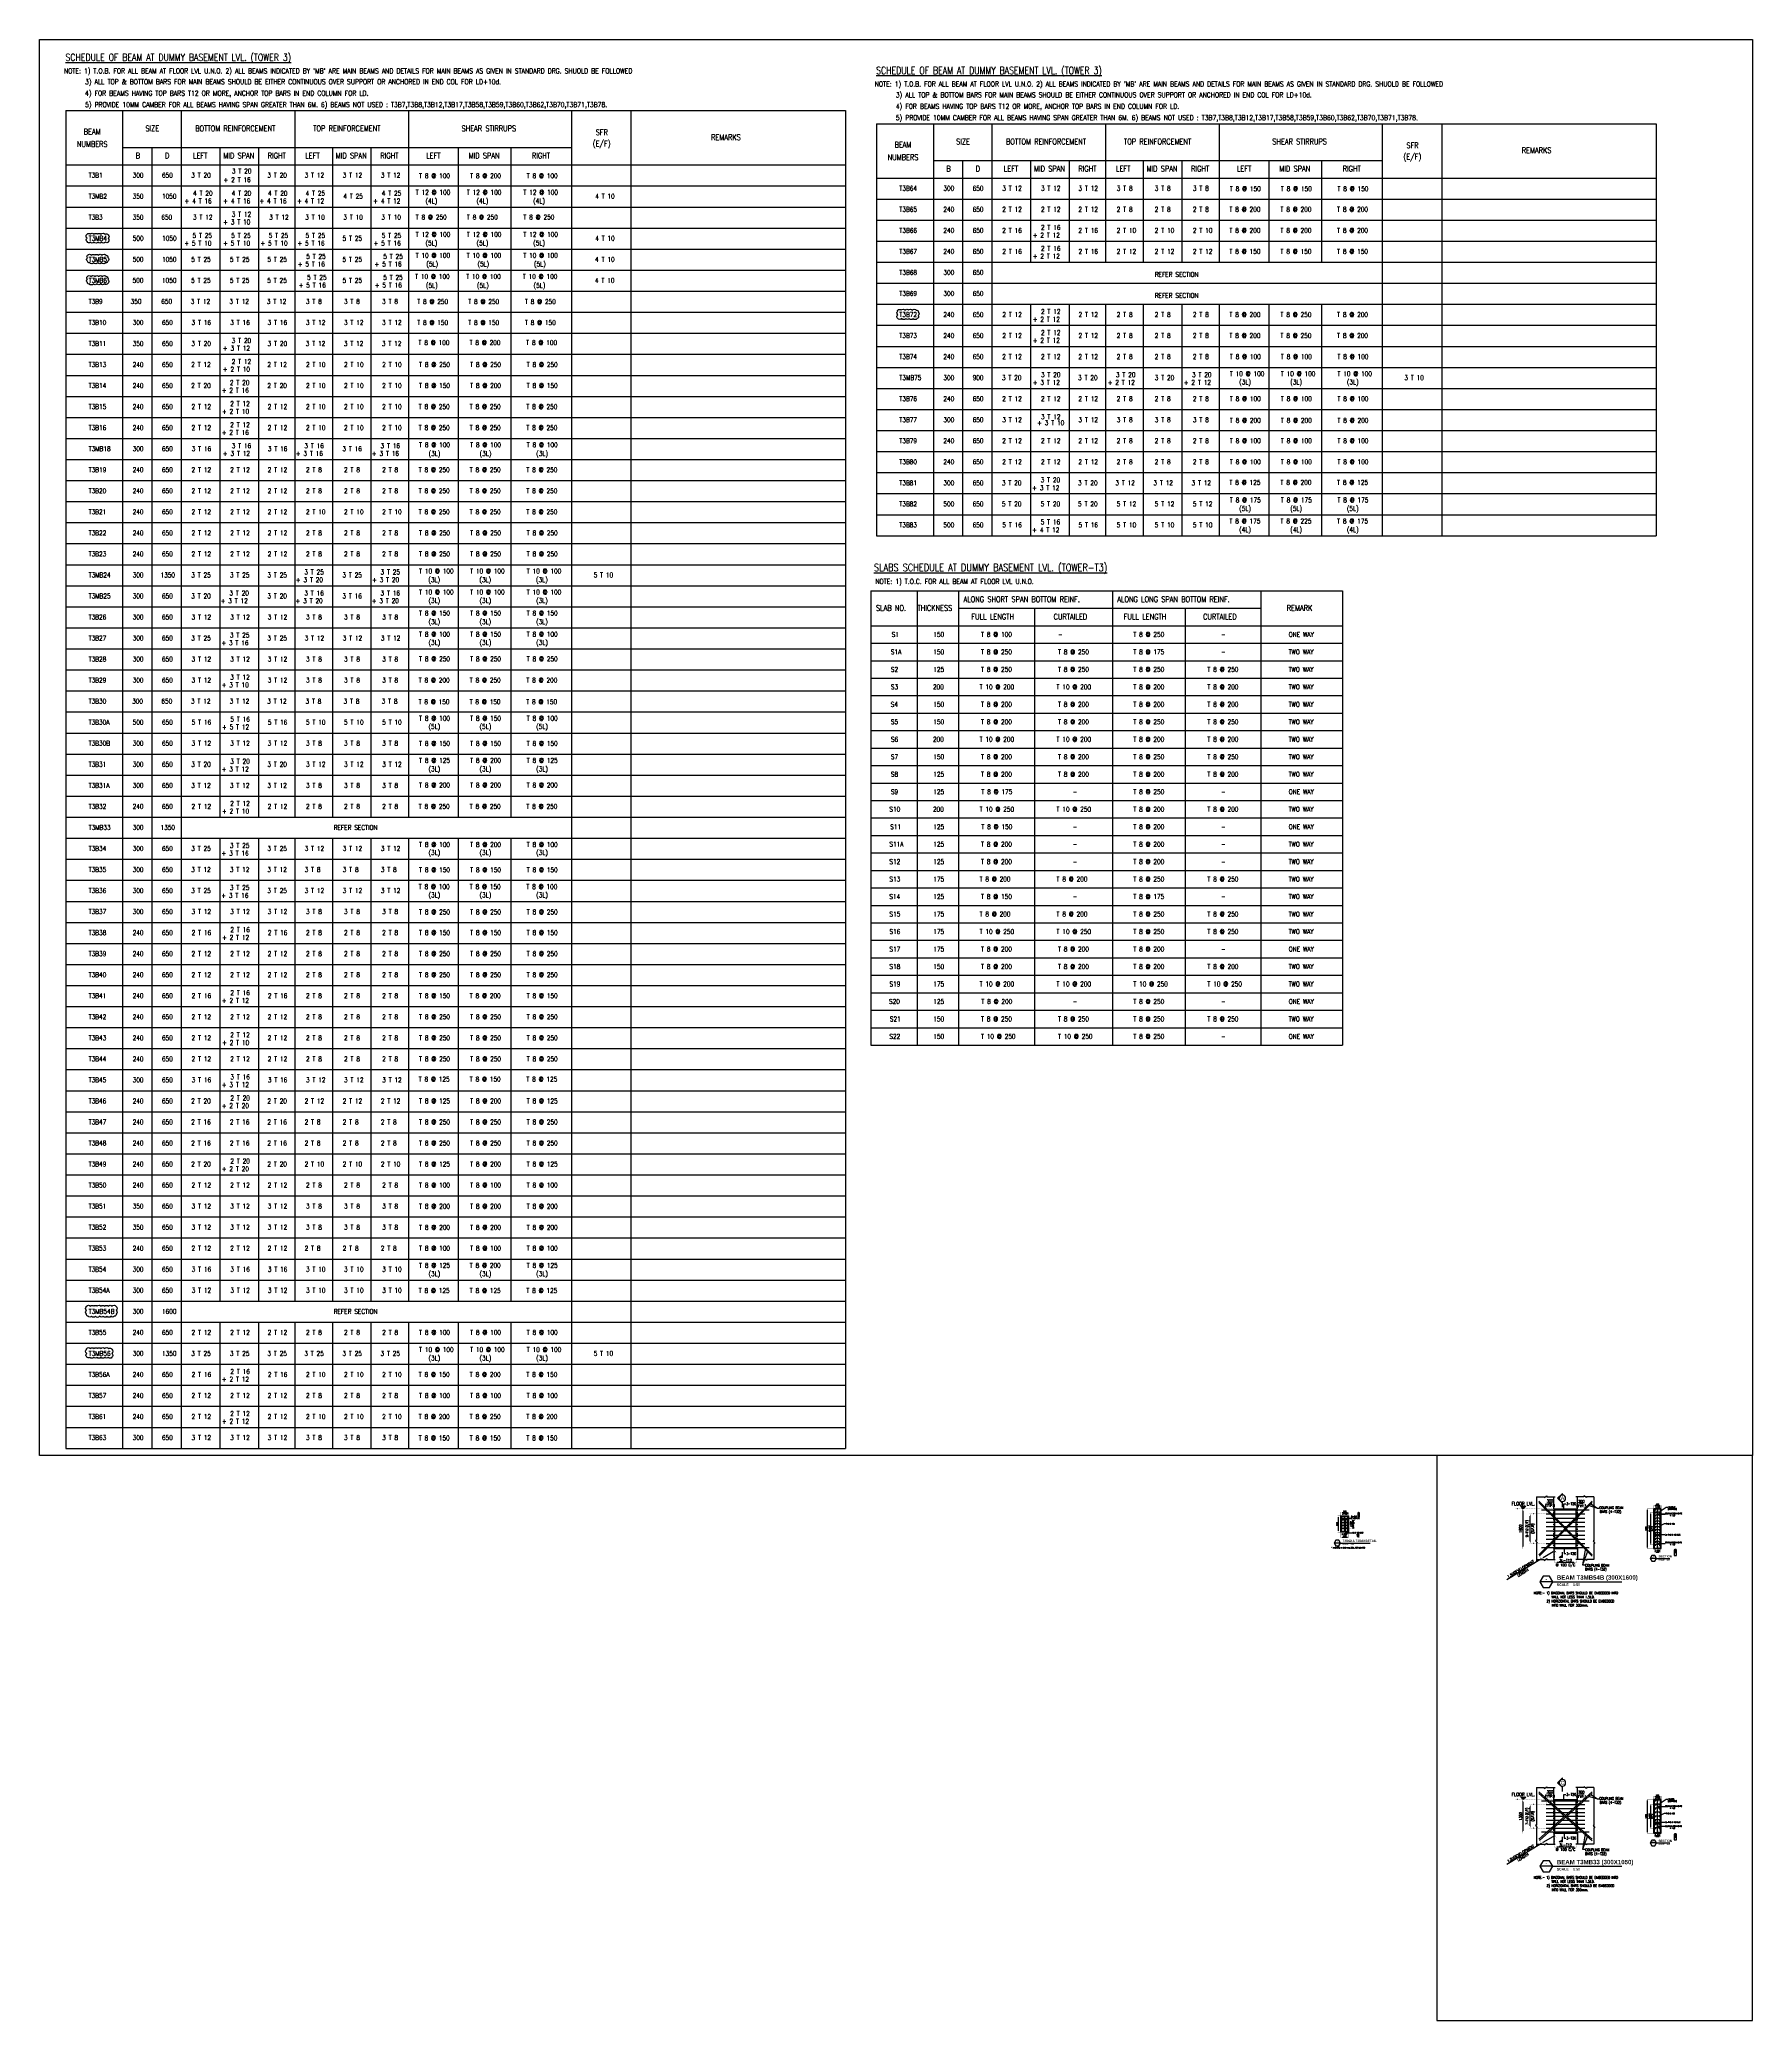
# Model space of a CAD drawing. Header units: millimetres. Extents: x 3265265 to 3333875, y 917954 to 997286.
import ezdxf
from ezdxf.enums import TextEntityAlignment as Align

# ---------------------------------------------------------------- set-up
doc = ezdxf.new("R2010")
doc.units = ezdxf.units.MM
doc.header["$LTSCALE"] = 100
doc.header["$MEASUREMENT"] = 0
doc.linetypes.add('DOT', pattern=[0.25, 0, -0.25])
doc.linetypes.add('HIDDEN', pattern=[0.375, 0.25, -0.125])
for name, color, linetype in [('A-REFR-TITL-100', 2, 'Continuous'), ('bar text', 3, 'Continuous'), ('cloud', 7, 'Continuous'), ('Concrete Line', 2, 'Continuous'), ('COVER', 2, 'Continuous'), ('CUT', 9, 'Continuous'), ('DIM', 11, 'Continuous'), ('DIM.', 11, 'Continuous'), ('DOTED LINE', 7, 'DOT'), ('REINF', 4, 'Continuous'), ('Reinforcement', 4, 'Continuous'), ('RET. WALL', 6, 'Continuous'), ('S-Refr-Sect', 2, 'Continuous'), ('SC-LINE', 5, 'Continuous'), ('SYMBOL', 1, 'Continuous'), ('TABLE-TEXT', 3, 'Continuous'), ('TEXT', 3, 'Continuous'), ('TX', 6, 'Continuous')]:
    doc.layers.add(name, color=color, linetype=linetype)
doc.styles.add('ARIAL', font='arial.ttf', dxfattribs={"width": 0.8})
doc.styles.add('ARIAL-TITLE', font='arialbd.ttf')
doc.styles.add('romance', font='romans.shx')
doc.styles.add('romand', font='simplex.shx', dxfattribs={"width": 0.8})
doc.styles.add('ROMANS', font='romans.shx', dxfattribs={"width": 0.8})
doc.dimstyles.new('25T', dxfattribs={"dimscale": 0.25, "dimtxt": 200, "dimasz": 180, "dimexe": 50, "dimexo": 50, "dimgap": 75, "dimtad": 1, "dimdec": 0, "dimzin": 0, "dimdsep": 46, "dimtxsty": 'romance', "dimcen": 0.09, "dimdle": 150, "dimclrd": 11, "dimclre": 11, "dimclrt": 2, "dimadec": 0, "dimazin": 0, "dimtfac": 1, "dimtdec": 0, "dimtofl": 0, "dimtmove": 0, "dimatfit": 3, "dimfxl": 1, "dimtolj": 1, "dimtzin": 0, "dimarcsym": 0})
doc.dimstyles.new('50T', dxfattribs={"dimscale": 0.5, "dimtxt": 200, "dimasz": 180, "dimexe": 50, "dimexo": 50, "dimgap": 75, "dimtad": 1, "dimdec": 0, "dimzin": 0, "dimdsep": 46, "dimtxsty": 'romance', "dimcen": 0.09, "dimdle": 150, "dimclrd": 11, "dimclre": 11, "dimclrt": 2, "dimadec": 0, "dimazin": 0, "dimtfac": 1, "dimtdec": 0, "dimtmove": 0, "dimatfit": 3, "dimfxl": 1, "dimtolj": 1, "dimtzin": 0, "dimarcsym": 0})

# ---------------------------------------------------------------- blocks, each defined once
blk = doc.blocks.new('S-Ref 2')
at = {"layer": 'A-REFR-TITL-100', "linetype": 'Continuous'}
blk.add_line((0, 0), (-10.5, 0), dxfattribs=at)
blk.add_lwpolyline([(0, 0), (-2.6, 4.5), (-7.9, 4.5), (-10.5, 0), (-7.9, -4.5), (-2.6, -4.5)], close=True, dxfattribs=at)
at = {"layer": 'A-REFR-TITL-100', "color": 4, "linetype": 'Continuous', "style": 'ARIAL-TITLE'}
blk.add_attdef('DRWG-NO', text='', height=2.8, dxfattribs=at).set_placement((-5.3, 2.3), align=Align.MIDDLE)
at = {"layer": 'A-REFR-TITL-100', "color": 4, "style": 'ARIAL-TITLE'}
for tag, p, height in [('TITLE1', (3.1, 6.6), 3.5), ('TITLE2', (3.1, 1.7), 3.5), ('SCALE1', (3.1, -3.4), 2.1), ('SCALE2', (17.4, -3.4), 2.1)]:
    blk.add_attdef(tag, p, '', height=height, dxfattribs=at)
at = {"layer": 'A-REFR-TITL-100', "color": 4, "linetype": 'Continuous', "style": 'ARIAL', "width": 0.8}
blk.add_attdef('DRAWING-REF', text='', height=1.4, dxfattribs=at).set_placement((-5.1, -1.9), align=Align.MIDDLE)
blk = doc.blocks.new('*D2648')
at = {"layer": 'DIM', "color": 11, "linetype": 'DOT', "lineweight": -2, "transparency": 16777216}
for p, q in [((3325965, 936853), (3325965, 936266)), ((3326814, 936853), (3326814, 936266))]:
    blk.add_line(p, q, dxfattribs=at)
at = {"layer": 'DIM', "color": 11, "linetype": 'ByBlock', "lineweight": -2, "transparency": 16777216}
blk.add_line((3326724, 936291), (3326055, 936291), dxfattribs=at)
at = {"layer": 'DIM', "color": 11, "linetype": 'ByBlock', "transparency": 16777216}
for points in [[(3326055, 936306), (3326055, 936276), (3325965, 936291)], [(3326724, 936306), (3326724, 936276), (3326814, 936291)]]:
    blk.add_solid(points, dxfattribs=at)
at = {"layer": 'DIM', "color": 2, "linetype": 'ByBlock', "transparency": 16777216, "char_height": 100, "attachment_point": 5, "style": 'romance'}
for s, insert in [('\\A1;@ 100 C/C', (3326389, 936177)), ('\\A1;3L-T12', (3326389, 936378))]:
    blk.add_mtext(s, dxfattribs=dict(at, insert=insert))
blk = doc.blocks.new('A$C40977718')
at = {"layer": 'SYMBOL'}
blk.add_hatch(color=7, dxfattribs=at).paths.add_polyline_path([(650, 0), (844, 194), (455, 194)])
at = {"layer": 'SYMBOL', "color": 7}
blk.add_lwpolyline([(844, 194), (455, 194), (650, 0), (844, 194)], dxfattribs=at)
at = {"layer": 'SYMBOL', "style": 'romand', "width": 0.8}
for p in [(650, 799), (650, 406)]:
    blk.add_attdef('LEVEL-1', text='', height=275, dxfattribs=at).set_placement(p, align=Align.MIDDLE)
blk = doc.blocks.new('SEC-END')
at = {"linetype": 'Continuous'}
for p, q in [((-300, 0), (0, 200)), ((0, 0), (-300, 0))]:
    blk.add_line(p, q, dxfattribs=at)
blk.add_solid([(-300, 0), (0, 0), (-300, 0), (0, 200)], dxfattribs=at)
blk = doc.blocks.new('SEC-T1')
at = {"layer": 'S-Refr-Sect', "linetype": 'Continuous'}
blk.add_line((0, 4.8), (0, 0), dxfattribs=at)
at = {"layer": 'S-Refr-Sect', "extrusion": (0, 0, -1), "xscale": 0.009999999999998002, "yscale": 0.009999999999998002, "zscale": -0.01, "rotation": 180}
blk.add_blockref('SEC-END', (0, 4.8), dxfattribs=at)
blk = doc.blocks.new('A-SEC-REF-ARROW')
at = {"layer": 'S-Refr-Sect'}
h = blk.add_hatch(color=11, dxfattribs=at)
edge = h.paths.add_edge_path()
edge.add_line((0, 904), (0, 600))
edge.add_arc((0, 0), 600, 90, 180)
edge.add_arc((0, 0), 600, 180, 270)
edge.add_line((0, -600), (0, -904))
edge.add_line((0, -904), (-904, 0))
edge.add_line((-904, 0), (0, 904))
at = {"layer": 'S-Refr-Sect', "color": 11, "linetype": 'Continuous', "ltscale": 100}
for p, q in [((-904, 0), (0, 904)), ((0, 904), (0, 600)), ((0, -904), (-904, 0)), ((0, -600), (0, -904))]:
    blk.add_line(p, q, dxfattribs=at)
at = {"layer": 'S-Refr-Sect', "color": 2, "linetype": 'Continuous'}
blk.add_circle((0, 0), 600, dxfattribs=at)
blk = doc.blocks.new('SECTION')
at = {"layer": 'SYMBOL', "color": 2, "linetype": 'Continuous'}
blk.add_line((1582547, -157327), (1583086, -157327), dxfattribs=at)
at = {"layer": 'SYMBOL', "ltscale": 800, "xscale": -0.500000000299394, "yscale": 0.5000000005322244, "zscale": 0.5, "rotation": 89.96648996946365}
blk.add_blockref('A-SEC-REF-ARROW', (1583371, -157327), dxfattribs=at)
at = {"layer": 'SYMBOL', "color": 1, "linetype": 'Continuous', "style": 'ARIAL', "width": 0.8}
blk.add_attdef('1', text='', height=350, dxfattribs=at).set_placement((1583359, -157334), align=Align.MIDDLE)
blk = doc.blocks.new('*D2649')
at = {"layer": 'DIM', "color": 11, "linetype": 'DOT', "lineweight": -2, "transparency": 16777216}
for p, q in [((3325615, 938293), (3325615, 938697)), ((3325915, 938473), (3325915, 938697))]:
    blk.add_line(p, q, dxfattribs=at)
at = {"layer": 'DIM', "color": 11, "linetype": 'ByBlock', "lineweight": -2, "transparency": 16777216}
blk.add_line((3325705, 938672), (3325825, 938672), dxfattribs=at)
at = {"layer": 'DIM', "color": 11, "linetype": 'ByBlock', "transparency": 16777216}
for points in [[(3325705, 938687), (3325705, 938657), (3325615, 938672)], [(3325825, 938687), (3325825, 938657), (3325915, 938672)]]:
    blk.add_solid(points, dxfattribs=at)
at = {"layer": 'DIM', "color": 2, "linetype": 'ByBlock', "transparency": 16777216, "char_height": 100, "attachment_point": 5, "style": 'romance'}
for s, insert in [('\\A1;(TYP.)', (3325765, 938559)), ('\\A1;300', (3325765, 938760))]:
    blk.add_mtext(s, dxfattribs=dict(at, insert=insert))
blk = doc.blocks.new('*D2650')
at = {"layer": 'DIM', "color": 11, "linetype": 'DOT', "lineweight": -2, "transparency": 16777216}
for p, q in [((3325590, 938241), (3324951, 938241)), ((3325590, 937055), (3324951, 937055))]:
    blk.add_line(p, q, dxfattribs=at)
at = {"layer": 'DIM', "color": 11, "lineweight": -2, "transparency": 16777216}
blk.add_line((3324976, 937145), (3324976, 938151), dxfattribs=at)
at = {"layer": 'DIM', "color": 11, "transparency": 16777216}
for points in [[(3324991, 938151), (3324961, 938151), (3324976, 938241)], [(3324961, 937145), (3324991, 937145), (3324976, 937055)]]:
    blk.add_solid(points, dxfattribs=at)
at = {"layer": 'DIM', "color": 2, "transparency": 16777216, "char_height": 100, "attachment_point": 5, "rotation": 90, "style": 'romance'}
for s, insert in [('\\A1;{\\T0.8;\\W0.9;\\C3;9-T12 (E/F)', (3324862, 937648)), ('\\A1;\\T0.9;(S.F.R)}', (3325089, 937648))]:
    blk.add_mtext(s, dxfattribs=dict(at, insert=insert))
blk = doc.blocks.new('*D2651')
at = {"layer": 'DIM', "color": 11, "linetype": 'DOT', "lineweight": -2, "transparency": 16777216}
for p, q in [((3326865, 938457), (3326868, 938682)), ((3327165, 938457), (3327168, 938677))]:
    blk.add_line(p, q, dxfattribs=at)
at = {"layer": 'DIM', "color": 11, "linetype": 'ByBlock', "lineweight": -2, "transparency": 16777216}
blk.add_line((3327078, 938654), (3326958, 938656), dxfattribs=at)
at = {"layer": 'DIM', "color": 11, "linetype": 'ByBlock', "transparency": 16777216}
for points in [[(3326958, 938671), (3326958, 938641), (3326868, 938657)], [(3327078, 938669), (3327078, 938639), (3327168, 938652)]]:
    blk.add_solid(points, dxfattribs=at)
at = {"layer": 'DIM', "color": 2, "linetype": 'ByBlock', "transparency": 16777216, "char_height": 100, "attachment_point": 5, "rotation": 359.03002, "style": 'romance'}
for s, insert in [('\\A1;(TYP.)', (3327016, 938541)), ('\\A1;300', (3327019, 938742))]:
    blk.add_mtext(s, dxfattribs=dict(at, insert=insert))
blk = doc.blocks.new('*D2652')
at = {"layer": 'DIM', "color": 11, "linetype": 'DOT', "lineweight": -2, "ltscale": 0.5, "transparency": 16777216}
for p, q in [((3329919, 938460), (3329919, 938583)), ((3330219, 938460), (3330219, 938583))]:
    blk.add_line(p, q, dxfattribs=at)
at = {"layer": 'DIM', "color": 11, "linetype": 'ByBlock', "lineweight": -2, "ltscale": 0.5, "transparency": 16777216}
blk.add_line((3329964, 938571), (3330174, 938571), dxfattribs=at)
at = {"layer": 'DIM', "color": 11, "linetype": 'ByBlock', "ltscale": 0.5, "transparency": 16777216}
for points in [[(3329964, 938578), (3329964, 938563), (3329919, 938571)], [(3330174, 938578), (3330174, 938563), (3330219, 938571)]]:
    blk.add_solid(points, dxfattribs=at)
at = {"layer": 'DIM', "color": 2, "linetype": 'ByBlock', "ltscale": 0.5, "transparency": 16777216, "insert": (3330069, 938615), "char_height": 50, "attachment_point": 5, "style": 'romance'}
blk.add_mtext('\\A1;300', dxfattribs=at)
blk = doc.blocks.new('*D2653')
at = {"layer": 'DIM', "color": 11, "linetype": 'DOT', "lineweight": -2, "ltscale": 0.5, "transparency": 16777216}
for p, q in [((3329957, 936873), (3329957, 936701)), ((3330182, 936866), (3330182, 936701))]:
    blk.add_line(p, q, dxfattribs=at)
at = {"layer": 'DIM', "color": 11, "linetype": 'ByBlock', "lineweight": -2, "ltscale": 0.5, "transparency": 16777216}
blk.add_line((3330002, 936713), (3330137, 936713), dxfattribs=at)
at = {"layer": 'DIM', "color": 11, "linetype": 'ByBlock', "ltscale": 0.5, "transparency": 16777216}
for points in [[(3330002, 936721), (3330002, 936706), (3329957, 936713)], [(3330137, 936721), (3330137, 936706), (3330182, 936713)]]:
    blk.add_solid(points, dxfattribs=at)
blk = doc.blocks.new('*D2654')
at = {"layer": 'DIM', "color": 11, "linetype": 'DOT', "lineweight": -2, "ltscale": 0.5, "transparency": 16777216}
for p, q in [((3329907, 938448), (3329649, 938448)), ((3329907, 936848), (3329649, 936848))]:
    blk.add_line(p, q, dxfattribs=at)
at = {"layer": 'DIM', "color": 11, "linetype": 'ByBlock', "lineweight": -2, "ltscale": 0.5, "transparency": 16777216}
blk.add_line((3329661, 938403), (3329661, 936893), dxfattribs=at)
at = {"layer": 'DIM', "color": 11, "linetype": 'ByBlock', "ltscale": 0.5, "transparency": 16777216}
for points in [[(3329654, 938403), (3329669, 938403), (3329661, 938448)], [(3329654, 936893), (3329669, 936893), (3329661, 936848)]]:
    blk.add_solid(points, dxfattribs=at)
at = {"layer": 'DIM', "color": 2, "linetype": 'ByBlock', "ltscale": 0.5, "transparency": 16777216, "insert": (3329618, 937648), "char_height": 50, "attachment_point": 5, "rotation": 90, "style": 'romance'}
blk.add_mtext('\\A1;1600', dxfattribs=at)
blk = doc.blocks.new('*D2655')
at = {"layer": 'DIM', "color": 11, "linetype": 'DOT', "lineweight": -2, "ltscale": 0.5, "transparency": 16777216}
for p, q in [((3329944, 938293), (3329780, 938293)), ((3329944, 937003), (3329780, 937003))]:
    blk.add_line(p, q, dxfattribs=at)
at = {"layer": 'DIM', "color": 11, "linetype": 'ByBlock', "lineweight": -2, "ltscale": 0.5, "transparency": 16777216}
blk.add_line((3329792, 938248), (3329792, 937048), dxfattribs=at)
at = {"layer": 'DIM', "color": 11, "linetype": 'ByBlock', "ltscale": 0.5, "transparency": 16777216}
for points in [[(3329785, 938248), (3329800, 938248), (3329792, 938293)], [(3329785, 937048), (3329800, 937048), (3329792, 937003)]]:
    blk.add_solid(points, dxfattribs=at)
at = {"layer": 'DIM', "color": 2, "linetype": 'ByBlock', "ltscale": 0.5, "transparency": 16777216, "char_height": 50, "attachment_point": 5, "rotation": 90, "style": 'romance'}
for s, insert in [('\\A1;12-T12', (3329749, 937648)), ('\\A1;(E/F)', (3329849, 937648))]:
    blk.add_mtext(s, dxfattribs=dict(at, insert=insert))
blk = doc.blocks.new('*D2656')
at = {"layer": 'DIM', "color": 11, "linetype": 'DOT', "lineweight": -2, "transparency": 16777216}
for p, q in [((3324674, 938448), (3324651, 938448)), ((3324674, 936848), (3324651, 936848))]:
    blk.add_line(p, q, dxfattribs=at)
at = {"layer": 'DIM', "color": 11, "linetype": 'ByBlock', "lineweight": -2, "transparency": 16777216}
blk.add_line((3324676, 938358), (3324676, 936938), dxfattribs=at)
at = {"layer": 'DIM', "color": 11, "linetype": 'ByBlock', "transparency": 16777216}
for points in [[(3324661, 938358), (3324691, 938358), (3324676, 938448)], [(3324661, 936938), (3324691, 936938), (3324676, 936848)]]:
    blk.add_solid(points, dxfattribs=at)
at = {"layer": 'DIM', "color": 2, "linetype": 'ByBlock', "transparency": 16777216, "insert": (3324588, 937648), "char_height": 100, "attachment_point": 5, "rotation": 90, "style": 'romance'}
blk.add_mtext('\\A1;1600', dxfattribs=at)
blk = doc.blocks.new('*D2657')
at = {"layer": 'DIM', "color": 11, "lineweight": -2, "transparency": 16777216}
for p, q in [((3325422, 936435), (3324035, 935594)), ((3325888, 936718), (3325499, 936481))]:
    blk.add_line(p, q, dxfattribs=at)
at = {"layer": 'DIM', "color": 11, "linetype": 'DOT', "lineweight": -2, "transparency": 16777216}
for p, q in [((3325423, 936433), (3325435, 936413)), ((3325966, 936763), (3325978, 936743))]:
    blk.add_line(p, q, dxfattribs=at)
at = {"layer": 'DIM', "color": 11, "transparency": 16777216}
for points in [[(3325491, 936494), (3325506, 936468), (3325422, 936435)], [(3325880, 936730), (3325896, 936705), (3325965, 936764)]]:
    blk.add_solid(points, dxfattribs=at)
at = {"layer": 'DIM', "color": 2, "transparency": 16777216, "char_height": 100, "attachment_point": 5, "rotation": 31.23319, "style": 'romance'}
for s, insert in [('\\A1;1.5XDEVELOPMENT ', (3324594, 936035)), ('\\A1;LENGTH', (3324685, 935885))]:
    blk.add_mtext(s, dxfattribs=dict(at, insert=insert))
blk = doc.blocks.new('*D2658')
at = {"layer": 'DIM.', "color": 11, "linetype": 'DOT', "lineweight": -2, "ltscale": 0.5, "transparency": 16777216}
for p, q in [((3317394, 938172), (3317394, 938312)), ((3317694, 938172), (3317694, 938312))]:
    blk.add_line(p, q, dxfattribs=at)
at = {"layer": 'DIM.', "color": 11, "linetype": 'ByBlock', "lineweight": -2, "ltscale": 0.5, "transparency": 16777216}
blk.add_line((3317439, 938300), (3317649, 938300), dxfattribs=at)
at = {"layer": 'DIM.', "color": 11, "linetype": 'ByBlock', "ltscale": 0.5, "transparency": 16777216}
for points in [[(3317439, 938307), (3317439, 938292), (3317394, 938300)], [(3317649, 938307), (3317649, 938292), (3317694, 938300)]]:
    blk.add_solid(points, dxfattribs=at)
at = {"layer": 'DIM.', "color": 2, "linetype": 'ByBlock', "ltscale": 0.5, "transparency": 16777216, "insert": (3317544, 938344), "char_height": 50, "attachment_point": 5, "style": 'romance'}
blk.add_mtext('\\A1;300', dxfattribs=at)
blk = doc.blocks.new('*D2659')
at = {"layer": 'DIM.', "color": 11, "linetype": 'DOT', "lineweight": -2, "ltscale": 0.5, "transparency": 16777216}
for p, q in [((3317394, 937497), (3317394, 937295)), ((3317694, 937497), (3317694, 937295))]:
    blk.add_line(p, q, dxfattribs=at)
at = {"layer": 'DIM.', "color": 11, "linetype": 'ByBlock', "lineweight": -2, "ltscale": 0.5, "transparency": 16777216}
blk.add_line((3317439, 937308), (3317649, 937308), dxfattribs=at)
at = {"layer": 'DIM.', "color": 11, "linetype": 'ByBlock', "ltscale": 0.5, "transparency": 16777216}
for points in [[(3317439, 937315), (3317439, 937300), (3317394, 937308)], [(3317649, 937315), (3317649, 937300), (3317694, 937308)]]:
    blk.add_solid(points, dxfattribs=at)
at = {"layer": 'DIM.', "color": 2, "linetype": 'ByBlock', "ltscale": 0.5, "transparency": 16777216, "insert": (3317544, 937351), "char_height": 50, "attachment_point": 5, "style": 'romance'}
blk.add_mtext('\\A1;300', dxfattribs=at)
blk = doc.blocks.new('*D2660')
at = {"layer": 'DIM.', "color": 11, "linetype": 'DOT', "lineweight": -2, "ltscale": 0.5, "transparency": 16777216}
for p, q in [((3317382, 938160), (3317265, 938160)), ((3317382, 937510), (3317265, 937510))]:
    blk.add_line(p, q, dxfattribs=at)
at = {"layer": 'DIM.', "color": 11, "linetype": 'ByBlock', "lineweight": -2, "ltscale": 0.5, "transparency": 16777216}
blk.add_line((3317277, 938115), (3317277, 937555), dxfattribs=at)
at = {"layer": 'DIM.', "color": 11, "linetype": 'ByBlock', "ltscale": 0.5, "transparency": 16777216}
for points in [[(3317270, 938115), (3317285, 938115), (3317277, 938160)], [(3317270, 937555), (3317285, 937555), (3317277, 937510)]]:
    blk.add_solid(points, dxfattribs=at)
at = {"layer": 'DIM.', "color": 2, "linetype": 'ByBlock', "ltscale": 0.5, "transparency": 16777216, "insert": (3317234, 937835), "char_height": 50, "attachment_point": 5, "rotation": 90, "style": 'romance'}
blk.add_mtext('\\A1;650', dxfattribs=at)
blk = doc.blocks.new('*D2661')
at = {"layer": 'DIM', "color": 11, "linetype": 'DOT', "lineweight": -2, "transparency": 16777216}
for p, q in [((3317669, 938007), (3317855, 938007)), ((3317669, 937662), (3317855, 937662))]:
    blk.add_line(p, q, dxfattribs=at)
at = {"layer": 'DIM', "color": 11, "lineweight": -2, "transparency": 16777216}
blk.add_line((3317843, 937962), (3317843, 937707), dxfattribs=at)
at = {"layer": 'DIM', "color": 11, "transparency": 16777216}
for points in [[(3317835, 937962), (3317850, 937962), (3317843, 938007)], [(3317835, 937707), (3317850, 937707), (3317843, 937662)]]:
    blk.add_solid(points, dxfattribs=at)
blk = doc.blocks.new('*D2672')
at = {"layer": 'DIM', "color": 11, "linetype": 'DOT', "lineweight": -2, "transparency": 16777216}
for p, q in [((3325965, 925457), (3325965, 924870)), ((3326814, 925457), (3326814, 924870))]:
    blk.add_line(p, q, dxfattribs=at)
at = {"layer": 'DIM', "color": 11, "linetype": 'ByBlock', "lineweight": -2, "transparency": 16777216}
blk.add_line((3326724, 924895), (3326055, 924895), dxfattribs=at)
at = {"layer": 'DIM', "color": 11, "transparency": 16777216}
for points in [[(3326055, 924910), (3326055, 924880), (3325965, 924895)], [(3326724, 924880), (3326724, 924910), (3326814, 924895)]]:
    blk.add_solid(points, dxfattribs=at)
at = {"layer": 'DIM', "color": 2, "transparency": 16777216, "char_height": 100, "attachment_point": 5, "style": 'romance'}
for s, insert in [('\\A1;3L-T12', (3326389, 924983)), ('\\A1;@ 100 C/C', (3326389, 924782))]:
    blk.add_mtext(s, dxfattribs=dict(at, insert=insert))
blk = doc.blocks.new('*D2673')
at = {"layer": 'DIM', "color": 11, "linetype": 'DOT', "lineweight": -2, "transparency": 16777216}
for p, q in [((3325615, 926621), (3325615, 927052)), ((3325915, 926827), (3325915, 927052))]:
    blk.add_line(p, q, dxfattribs=at)
at = {"layer": 'DIM', "color": 11, "linetype": 'ByBlock', "lineweight": -2, "transparency": 16777216}
blk.add_line((3325705, 927027), (3325825, 927027), dxfattribs=at)
at = {"layer": 'DIM', "color": 11, "transparency": 16777216}
for points in [[(3325705, 927042), (3325705, 927012), (3325615, 927027)], [(3325825, 927012), (3325825, 927042), (3325915, 927027)]]:
    blk.add_solid(points, dxfattribs=at)
at = {"layer": 'DIM', "color": 2, "transparency": 16777216, "char_height": 100, "attachment_point": 5, "style": 'romance'}
for s, insert in [('\\A1;(TYP.)', (3325765, 926913)), ('\\A1;300', (3325765, 927114))]:
    blk.add_mtext(s, dxfattribs=dict(at, insert=insert))
blk = doc.blocks.new('*D2674')
at = {"layer": 'DIM', "color": 11, "linetype": 'DOT', "lineweight": -2, "transparency": 16777216}
for p, q in [((3325590, 926596), (3324951, 926596)), ((3325590, 925658), (3324951, 925658))]:
    blk.add_line(p, q, dxfattribs=at)
at = {"layer": 'DIM', "color": 11, "lineweight": -2, "transparency": 16777216}
blk.add_line((3324976, 925748), (3324976, 926506), dxfattribs=at)
at = {"layer": 'DIM', "color": 11, "transparency": 16777216}
for points in [[(3324991, 926506), (3324961, 926506), (3324976, 926596)], [(3324961, 925748), (3324991, 925748), (3324976, 925658)]]:
    blk.add_solid(points, dxfattribs=at)
at = {"layer": 'DIM', "color": 2, "transparency": 16777216, "char_height": 100, "attachment_point": 5, "rotation": 90, "style": 'romance'}
for s, insert in [('\\A1;{\\T0.8;\\W0.9;\\C3;7-T12 (E/F)', (3324862, 926127)), ('\\A1;\\T0.9;(S.F.R)}', (3325089, 926127))]:
    blk.add_mtext(s, dxfattribs=dict(at, insert=insert))
blk = doc.blocks.new('*D2675')
at = {"layer": 'DIM', "color": 11, "linetype": 'DOT', "lineweight": -2, "transparency": 16777216}
for p, q in [((3326865, 926812), (3326868, 927037)), ((3327165, 926812), (3327168, 927032))]:
    blk.add_line(p, q, dxfattribs=at)
at = {"layer": 'DIM', "color": 11, "linetype": 'ByBlock', "lineweight": -2, "transparency": 16777216}
blk.add_line((3327078, 927008), (3326958, 927010), dxfattribs=at)
at = {"layer": 'DIM', "color": 11, "transparency": 16777216}
for points in [[(3326958, 927025), (3326958, 926995), (3326868, 927012)], [(3327078, 926993), (3327078, 927023), (3327168, 927007)]]:
    blk.add_solid(points, dxfattribs=at)
at = {"layer": 'DIM', "color": 2, "transparency": 16777216, "char_height": 100, "attachment_point": 5, "rotation": 359.03002, "style": 'romance'}
for s, insert in [('\\A1;(TYP.)', (3327016, 926895)), ('\\A1;300', (3327019, 927097))]:
    blk.add_mtext(s, dxfattribs=dict(at, insert=insert))
blk = doc.blocks.new('*D2676')
at = {"layer": 'DIM', "color": 11, "linetype": 'DOT', "lineweight": -2, "ltscale": 0.5, "transparency": 16777216}
for p, q in [((3329919, 926815), (3329919, 926938)), ((3330219, 926815), (3330219, 926938))]:
    blk.add_line(p, q, dxfattribs=at)
at = {"layer": 'DIM', "color": 11, "linetype": 'ByBlock', "lineweight": -2, "ltscale": 0.5, "transparency": 16777216}
blk.add_line((3329964, 926925), (3330174, 926925), dxfattribs=at)
at = {"layer": 'DIM', "color": 11, "transparency": 16777216}
for points in [[(3329964, 926933), (3329964, 926918), (3329919, 926925)], [(3330174, 926918), (3330174, 926933), (3330219, 926925)]]:
    blk.add_solid(points, dxfattribs=at)
at = {"layer": 'DIM', "color": 2, "transparency": 16777216, "insert": (3330069, 926969), "char_height": 50, "attachment_point": 5, "style": 'romance'}
blk.add_mtext('\\A1;300', dxfattribs=at)
blk = doc.blocks.new('*D2677')
at = {"layer": 'DIM', "color": 11, "linetype": 'DOT', "lineweight": -2, "ltscale": 0.5, "transparency": 16777216}
for p, q in [((3329957, 925477), (3329957, 925305)), ((3330182, 925471), (3330182, 925305))]:
    blk.add_line(p, q, dxfattribs=at)
at = {"layer": 'DIM', "color": 11, "linetype": 'ByBlock', "lineweight": -2, "ltscale": 0.5, "transparency": 16777216}
blk.add_line((3330002, 925318), (3330137, 925318), dxfattribs=at)
at = {"layer": 'DIM', "color": 11, "transparency": 16777216}
for points in [[(3330002, 925325), (3330002, 925310), (3329957, 925318)], [(3330137, 925310), (3330137, 925325), (3330182, 925318)]]:
    blk.add_solid(points, dxfattribs=at)
blk = doc.blocks.new('*D2678')
at = {"layer": 'DIM', "color": 11, "linetype": 'DOT', "lineweight": -2, "ltscale": 0.5, "transparency": 16777216}
for p, q in [((3329907, 926802), (3329649, 926802)), ((3329907, 925452), (3329649, 925452))]:
    blk.add_line(p, q, dxfattribs=at)
at = {"layer": 'DIM', "color": 11, "linetype": 'ByBlock', "lineweight": -2, "ltscale": 0.5, "transparency": 16777216}
blk.add_line((3329661, 926757), (3329661, 925497), dxfattribs=at)
at = {"layer": 'DIM', "color": 11, "transparency": 16777216}
for points in [[(3329669, 926757), (3329654, 926757), (3329661, 926802)], [(3329654, 925497), (3329669, 925497), (3329661, 925452)]]:
    blk.add_solid(points, dxfattribs=at)
at = {"layer": 'DIM', "color": 2, "transparency": 16777216, "insert": (3329618, 926127), "char_height": 50, "attachment_point": 5, "rotation": 90, "style": 'romance'}
blk.add_mtext('\\A1;1350', dxfattribs=at)
blk = doc.blocks.new('*D2679')
at = {"layer": 'DIM', "color": 11, "linetype": 'DOT', "lineweight": -2, "ltscale": 0.5, "transparency": 16777216}
for p, q in [((3329944, 926605), (3329780, 926605)), ((3329944, 925649), (3329780, 925649))]:
    blk.add_line(p, q, dxfattribs=at)
at = {"layer": 'DIM', "color": 11, "linetype": 'ByBlock', "lineweight": -2, "ltscale": 0.5, "transparency": 16777216}
blk.add_line((3329792, 926560), (3329792, 925694), dxfattribs=at)
at = {"layer": 'DIM', "color": 11, "transparency": 16777216}
for points in [[(3329800, 926560), (3329785, 926560), (3329792, 926605)], [(3329785, 925694), (3329800, 925694), (3329792, 925649)]]:
    blk.add_solid(points, dxfattribs=at)
at = {"layer": 'DIM', "color": 2, "transparency": 16777216, "char_height": 50, "attachment_point": 5, "rotation": 90, "style": 'romance'}
for s, insert in [('\\A1;7-T12', (3329749, 926127)), ('\\A1;(E/F)', (3329849, 926127))]:
    blk.add_mtext(s, dxfattribs=dict(at, insert=insert))
blk = doc.blocks.new('*D2680')
at = {"layer": 'DIM', "color": 11, "linetype": 'DOT', "lineweight": -2, "transparency": 16777216}
for p, q in [((3324674, 926802), (3324651, 926802)), ((3324674, 925452), (3324651, 925452))]:
    blk.add_line(p, q, dxfattribs=at)
at = {"layer": 'DIM', "color": 11, "linetype": 'ByBlock', "lineweight": -2, "transparency": 16777216}
blk.add_line((3324676, 926712), (3324676, 925542), dxfattribs=at)
at = {"layer": 'DIM', "color": 11, "transparency": 16777216}
for points in [[(3324691, 926712), (3324661, 926712), (3324676, 926802)], [(3324661, 925542), (3324691, 925542), (3324676, 925452)]]:
    blk.add_solid(points, dxfattribs=at)
at = {"layer": 'DIM', "color": 2, "transparency": 16777216, "insert": (3324588, 926127), "char_height": 100, "attachment_point": 5, "rotation": 90, "style": 'romance'}
blk.add_mtext('\\A1;1350', dxfattribs=at)
blk = doc.blocks.new('*D2681')
at = {"layer": 'DIM', "color": 11, "lineweight": -2, "transparency": 16777216}
for p, q in [((3325422, 925039), (3324035, 924198)), ((3325499, 925086), (3325888, 925322))]:
    blk.add_line(p, q, dxfattribs=at)
at = {"layer": 'DIM', "color": 11, "linetype": 'DOT', "lineweight": -2, "transparency": 16777216}
for p, q in [((3325423, 925038), (3325435, 925018)), ((3325966, 925367), (3325978, 925347))]:
    blk.add_line(p, q, dxfattribs=at)
at = {"layer": 'DIM', "color": 11, "transparency": 16777216}
for points in [[(3325491, 925099), (3325506, 925073), (3325422, 925039)], [(3325896, 925309), (3325880, 925335), (3325965, 925369)]]:
    blk.add_solid(points, dxfattribs=at)
at = {"layer": 'DIM', "color": 2, "transparency": 16777216, "char_height": 100, "attachment_point": 5, "rotation": 31.23319, "style": 'romance'}
for s, insert in [('\\A1;1.5XDEVELOPMENT ', (3324594, 924639)), ('\\A1;LENGTH', (3324685, 924490))]:
    blk.add_mtext(s, dxfattribs=dict(at, insert=insert))

msp = doc.modelspace()

# ---------------------------------------------------------------- linework, layer by layer
at = {"layer": 'A-REFR-TITL-100', "linetype": 'Continuous'}
for p, q in [((3317379.5, 937074.1), (3318559.5, 937074.1)), ((3330037.5, 936455.2, 0.9), (3330570.3, 936455.2, 0.9)), ((3325883.8, 935521.5), (3328647.2, 935521.5)), ((3330037.5, 925059.7, 0.9), (3330570.3, 925059.7, 0.9)), ((3325883.8, 924126), (3328647.2, 924126))]:
    msp.add_line(p, q, dxfattribs=at)
at = {"layer": 'cloud'}
for points in [[(3267165.7, 989489.8, -0.5206), (3267302.1, 989489.8, -0.5206), (3267447.3, 989489.8, -0.5206), (3267585.5, 989489.8, -0.5206), (3267724.3, 989489.8, -0.5206), (3267890, 989489.8, -0.5206), (3268011.7, 989463.5, -0.5206), (3268011.7, 989326.3, -0.5206), (3268011.7, 989192.8, -0.5206), (3267898.3, 989172.5, -0.5206), (3267752.6, 989172.5, -0.5206), (3267601.8, 989172.5, -0.5206), (3267449.8, 989172.5, -0.5206), (3267296.7, 989172.5, -0.5206), (3267165.7, 989194.7, -0.5206), (3267165.7, 989333.5, -0.5206), (3267165.7, 989488.6, -0.5206), (3267165.7, 989489.8, -0.5206)], [(3267184, 988647.9, -0.5206), (3267332.1, 988647.9, -0.5206), (3267477, 988647.9, -0.5206), (3267612.2, 988647.9, -0.5206), (3267765.4, 988647.9, -0.5206), (3267924.4, 988647.9, -0.5206), (3267995.4, 988559.2, -0.5206), (3267995.4, 988408.8, -0.5206), (3267916.1, 988344.9, -0.5206), (3267754.1, 988344.9, -0.5206), (3267596.9, 988344.9, -0.5206), (3267432.3, 988344.9, -0.5206), (3267268.6, 988344.9, -0.5206), (3267184, 988411.3, -0.5206), (3267184, 988549.3, -0.5206), (3267184, 988647.9, -0.5206)], [(3267180, 987795.8, -0.5206), (3267321, 987795.8, -0.5206), (3267482.6, 987795.8, -0.5206), (3267622.8, 987795.8, -0.5206), (3267781.7, 987795.8, -0.5206), (3267942.6, 987795.8, -0.5206), (3267993.4, 987680.6, -0.5206), (3267993.4, 987514.5, -0.5206), (3267853.5, 987501, -0.5206), (3267707.3, 987501, -0.5206), (3267565.3, 987501, -0.5206), (3267422.2, 987501, -0.5206), (3267261.3, 987501, -0.5206), (3267180, 987553.7, -0.5206), (3267180, 987699.4, -0.5206), (3267180, 987795.8, -0.5206)], [(3299642.9, 986448, -0.5206), (3299776.2, 986448, -0.5206), (3299928, 986448, -0.5206), (3300067.7, 986448, -0.5206), (3300227.5, 986448, -0.5206), (3300380.1, 986448, -0.5206), (3300458.3, 986377.2, -0.5206), (3300458.3, 986232.4, -0.5206), (3300415.6, 986112.5, -0.5206), (3300255.3, 986112.5, -0.5206), (3300097.5, 986112.5, -0.5206), (3299958.4, 986112.5, -0.5206), (3299797, 986112.5, -0.5206), (3299642.9, 986115, -0.5206), (3299642.9, 986265.2, -0.5206), (3299642.9, 986408.5, -0.5206), (3299642.9, 986448, -0.5206)], [(3267142.4, 946554.6, -0.5206), (3267297.9, 946554.6, -0.5206), (3267433.1, 946554.6, -0.5206), (3267566.7, 946554.6, -0.5206), (3267730.1, 946554.6, -0.5206), (3267872.5, 946554.6, -0.5206), (3268014.8, 946554.6, -0.5206), (3268167.4, 946554.6, -0.5206), (3268323.4, 946554.6, -0.5206), (3268325.4, 946395.8, -0.5206), (3268325.4, 946238.7, -0.5206), (3268260.8, 946154, -0.5206), (3268120.8, 946154, -0.5206), (3267963.1, 946154, -0.5206), (3267814.4, 946154, -0.5206), (3267666, 946154, -0.5206), (3267501.6, 946154, -0.5206), (3267343.9, 946154, -0.5206), (3267207, 946154, -0.5206), (3267142.4, 946242.4, -0.5206), (3267142.4, 946388.3, -0.5206), (3267142.4, 946545.7, -0.5206), (3267142.4, 946554.6, -0.5206)], [(3267150.2, 944859.1, -0.5206), (3267302.3, 944859.1, -0.5206), (3267447.4, 944859.1, -0.5206), (3267585.7, 944859.1, -0.5206), (3267726.5, 944859.1, -0.5206), (3267873.7, 944859.1, -0.5206), (3268033.4, 944859.1, -0.5206), (3268158.8, 944834.3, -0.5206), (3268158.8, 944668.5, -0.5206), (3268158.4, 944510.9, -0.5206), (3268013.7, 944510.9, -0.5206), (3267874.9, 944510.9, -0.5206), (3267720, 944510.9, -0.5206), (3267570.6, 944510.9, -0.5206), (3267435.1, 944510.9, -0.5206), (3267278.9, 944510.9, -0.5206), (3267150.2, 944532.1, -0.5206), (3267150.2, 944670.3, -0.5206), (3267150.2, 944834.7, -0.5206), (3267150.2, 944859.1, -0.5206)]]:
    msp.add_lwpolyline(points, format="xyb", close=True, dxfattribs=at)
at = {"layer": 'Concrete Line', "elevation": 0.7}
for points in [[(3329919.3, 936847.7), (3330219.3, 936847.7), (3330219.3, 938447.7), (3329919.3, 938447.7)], [(3329919.3, 925452.2), (3330219.3, 925452.2), (3330219.3, 926802.2), (3329919.3, 926802.2)]]:
    msp.add_lwpolyline(points, close=True, dxfattribs=at)
at = {"layer": 'COVER'}
for p, q in [((3325914.6, 938447.7, 0.6), (3325914.6, 938925.3, 0.5)), ((3326864.3, 938447.7, 0.6), (3326864.3, 938925.3, 0.5)), ((3325914.6, 936847.7, 0.5), (3325914.6, 936411.7, 0.5)), ((3326864.3, 936847.7, 0.5), (3326864.3, 936411.7, 0.5)), ((3325914.6, 926802.2, 0.6), (3325914.6, 927279.8, 0.5)), ((3326864.3, 926802.2, 0.6), (3326864.3, 927279.8, 0.5)), ((3325914.6, 925452.2, 0.5), (3325914.6, 925016.2, 0.5)), ((3326864.3, 925452.2, 0.5), (3326864.3, 925016.2, 0.5))]:
    msp.add_line(p, q, dxfattribs=at)
at = {"layer": 'COVER', "linetype": 'HIDDEN', "ltscale": 2.5}
for p, q in [((3325914.6, 936847.7, 0.4), (3325914.6, 938447.7, 0.6)), ((3326864.3, 936847.7, 0.5), (3326864.3, 938447.7, 0.6)), ((3325914.6, 925452.2, 0.4), (3325914.6, 926802.2, 0.6)), ((3326864.3, 925452.2, 0.5), (3326864.3, 926802.2, 0.6))]:
    msp.add_line(p, q, dxfattribs=at)
at = {"layer": 'COVER'}
msp.add_lwpolyline([(3317394.3, 938160), (3317694.3, 938160), (3317694.3, 937510), (3317394.3, 937510)], close=True, dxfattribs=at)
msp.add_lwpolyline([(3318072, 938126.8), (3318128.3, 938126.8, 0.4142136), (3318131.4, 938129.9), (3318131.4, 938273.7, 0.4142136), (3318128.3, 938276.8), (3318072, 938276.8, 0.4142136), (3318068.9, 938273.7), (3318068.9, 938129.9, 0.4142136)], format="xyb", close=True, dxfattribs=at)
for points in [[(3318103.3, 938173.5), (3318103.3, 938161.9, -1), (3318097, 938161.9), (3318097, 938305.6, -0.4111668), (3318100.2, 938308.8), (3318107.2, 938308.8)], [(3318059.4, 937418), (3318045.5, 937418, -1), (3318045.5, 937425.5), (3318113, 937425.5, -0.3413833), (3318116.8, 937420.9), (3318116.8, 937412.3)], [(3318099.2, 937391), (3318113, 937391, -1), (3318113, 937383.5), (3318045.5, 937383.5, -0.3413833), (3318041.8, 937388.1), (3318041.8, 937396.7)], [(3318059.4, 937349), (3318045.5, 937349, -1), (3318045.5, 937356.5), (3318113, 937356.5, -0.3413833), (3318116.8, 937351.9), (3318116.8, 937343.3)], [(3318099.2, 937322), (3318113, 937322, -1), (3318113, 937314.5), (3318045.5, 937314.5, -0.3413833), (3318041.8, 937319.1), (3318041.8, 937327.7)]]:
    msp.add_lwpolyline(points, format="xyb", dxfattribs=at)
at = {"layer": 'COVER', "elevation": 0.7}
for points in [[(3325914.6, 938447.7), (3326864.3, 938447.7)], [(3325914.6, 936847.7), (3326864.3, 936847.7)], [(3325914.6, 926802.2), (3326864.3, 926802.2)], [(3325914.6, 925452.2), (3326864.3, 925452.2)]]:
    msp.add_lwpolyline(points, dxfattribs=at)
at = {"layer": 'CUT', "elevation": 0.5}
for points in [[(3325222.6, 938925.3), (3325222.6, 937171.1), (3325187.6, 937171.1), (3325257.6, 937066.1), (3325222.6, 937066.1), (3325222.6, 936343.3)], [(3325222.6, 938925.3), (3325537.9, 938925.3), (3325537.9, 938890.3), (3325642.9, 938960.3), (3325642.9, 938925.3), (3325978.3, 938925.3)], [(3327529.6, 938925.3), (3327232.2, 938925.3), (3327232.2, 938890.3), (3327127.2, 938960.3), (3327127.2, 938925.3), (3326800.6, 938925.3)], [(3327529.6, 938925.3), (3327529.6, 937160.4), (3327494.6, 937160.4), (3327564.6, 937055.4), (3327529.6, 937055.4), (3327529.6, 936411.7)], [(3325222.6, 936411.7), (3325537.9, 936411.7), (3325537.9, 936376.7), (3325642.9, 936446.7), (3325642.9, 936411.7), (3325978.3, 936411.7)], [(3327529.6, 936411.7), (3327232.2, 936411.7), (3327232.2, 936376.7), (3327127.2, 936446.7), (3327127.2, 936411.7), (3326800.6, 936411.7)], [(3325222.6, 927279.8), (3325222.6, 925775.6), (3325187.6, 925775.6), (3325257.6, 925670.6), (3325222.6, 925670.6), (3325222.6, 924947.8)], [(3325222.6, 927279.8), (3325537.9, 927279.8), (3325537.9, 927244.8), (3325642.9, 927314.8), (3325642.9, 927279.8), (3325978.3, 927279.8)], [(3327529.6, 927279.8), (3327232.2, 927279.8), (3327232.2, 927244.8), (3327127.2, 927314.8), (3327127.2, 927279.8), (3326800.6, 927279.8)], [(3327529.6, 927279.8), (3327529.6, 925764.9), (3327494.6, 925764.9), (3327564.6, 925659.9), (3327529.6, 925659.9), (3327529.6, 925016.2)], [(3325222.6, 925016.2), (3325537.9, 925016.2), (3325537.9, 924981.2), (3325642.9, 925051.2), (3325642.9, 925016.2), (3325978.3, 925016.2)], [(3327529.6, 925016.2), (3327232.2, 925016.2), (3327232.2, 924981.2), (3327127.2, 925051.2), (3327127.2, 925016.2), (3326800.6, 925016.2)]]:
    msp.add_lwpolyline(points, dxfattribs=at)
at = {"layer": 'DIM'}
for p, q in [((3330031.8, 938175.6, 0.7), (3330106.8, 938292.9, 0.7)), ((3330031.8, 938292.9, 0.7), (3330106.8, 938175.6, 0.7)), ((3330031.8, 937002.5, 0.7), (3330106.8, 937119.8, 0.7)), ((3330031.8, 937119.8, 0.7), (3330106.8, 937002.5, 0.7)), ((3330031.8, 926605.3, 0.7), (3330069.3, 926525.7, 0.7)), ((3330069.3, 926525.7, 0.7), (3330106.8, 926605.3, 0.7)), ((3330031.8, 926446.1, 0.7), (3330069.3, 926525.7, 0.7)), ((3330031.8, 925808.5, 0.7), (3330069.3, 925728.8, 0.7)), ((3330069.3, 926525.7, 0.7), (3330106.8, 926446.1, 0.7)), ((3330069.3, 925728.8, 0.7), (3330106.8, 925808.5, 0.7)), ((3330031.8, 925649.2, 0.7), (3330069.3, 925728.8, 0.7)), ((3330069.3, 925728.8, 0.7), (3330106.8, 925649.2, 0.7))]:
    msp.add_line(p, q, dxfattribs=at)
at = {"layer": 'DOTED LINE'}
for p, q in [((3325914.6, 938447.7, 0.6), (3324381.5, 938447.7, 0.5)), ((3325914.6, 926802.2, 0.6), (3324381.5, 926802.2, 0.5))]:
    msp.add_line(p, q, dxfattribs=at)
for points, elevation in [([(3325319.6, 936602.9), (3325435.5, 936411.7)], 0.5), ([(3325914.6, 936847.7), (3326030.5, 936656.4)], 0.4), ([(3325319.6, 925207.4), (3325435.5, 925016.2)], 0.5), ([(3325914.6, 925452.2), (3326030.5, 925260.9)], 0.4)]:
    msp.add_lwpolyline(points, dxfattribs=dict(at, elevation=elevation))
at = {"layer": 'REINF', "color": 1}
for p, q in [((3325964.6, 936877.7, 0.1), (3325964.6, 938417.7, 0.1)), ((3326814.3, 936877.7, 0.5), (3326814.3, 938417.7, 0.5)), ((3325964.6, 925482.2, 0.1), (3325964.6, 926772.2, 0.1)), ((3326814.3, 925482.2, 0.5), (3326814.3, 926772.2, 0.5))]:
    msp.add_line(p, q, dxfattribs=at)
at = {"layer": 'REINF'}
for points in [[(3317478.1, 937995), (3317431.8, 937995, -1), (3317431.8, 938020), (3317656.8, 938020, -0.3413833), (3317669.3, 938004.8), (3317669.3, 937976.2)], [(3317610.5, 937905), (3317656.8, 937905, -1), (3317656.8, 937880), (3317431.8, 937880, -0.3413833), (3317419.3, 937895.2), (3317419.3, 937923.8)], [(3317478.1, 937765), (3317431.8, 937765, -1), (3317431.8, 937790), (3317656.8, 937790, -0.3413833), (3317669.3, 937774.8), (3317669.3, 937746.2)], [(3317556.8, 937593.8), (3317556.8, 937547.5, -1), (3317531.8, 937547.5), (3317531.5, 938122.2, -0.4111668), (3317544.3, 938135), (3317572.5, 938135)], [(3317610.5, 937675), (3317656.8, 937675, -1), (3317656.8, 937650), (3317431.8, 937650, -0.3413833), (3317419.3, 937665.2), (3317419.3, 937693.8)]]:
    msp.add_lwpolyline(points, format="xyb", dxfattribs=at)
at = {"layer": 'Reinforcement'}
for p, q in [((3325319.6, 938750.5, 0.7), (3327459.3, 936602.9, 0.5)), ((3327459.3, 938750.5, 0.7), (3325319.6, 936602.9, 0.5)), ((3325319.6, 938692.5, 0.7), (3327459.3, 936544.9, 0.5)), ((3327459.3, 938692.5, 0.7), (3325345.3, 936560.5, 0.5)), ((3325614.6, 938240.8, 0.7), (3327165.3, 938240.8, 0.7)), ((3325614.6, 938071.3, 0.7), (3327165.3, 938071.3, 0.7)), ((3325614.6, 937901.9, 0.7), (3327165.3, 937901.9, 0.7)), ((3325614.6, 937732.4, 0.7), (3327165.3, 937732.4, 0.7)), ((3325614.6, 937563, 0.7), (3327165.3, 937563, 0.7)), ((3325614.6, 937393.5, 0.7), (3327165.3, 937393.5, 0.7)), ((3325614.6, 937224.1, 0.7), (3327165.3, 937224.1, 0.7)), ((3325614.6, 937224.1, 0.7), (3327165.3, 937224.1, 0.7)), ((3325614.6, 937054.6, 0.7), (3327165.3, 937054.6, 0.7)), ((3325614.6, 937054.6, 0.7), (3327165.3, 937054.6, 0.7)), ((3325319.6, 927105, 0.7), (3327459.3, 925207.4, 0.5)), ((3327459.3, 927105, 0.7), (3325319.6, 925207.4, 0.5)), ((3325319.6, 927047, 0.7), (3327459.3, 925149.4, 0.5)), ((3327459.3, 927047, 0.7), (3325345.3, 925165, 0.5)), ((3325614.6, 926596, 0.7), (3327165.3, 926596, 0.7)), ((3325614.6, 926439.7, 0.8), (3327165.3, 926439.7, 0.8)), ((3325614.6, 926283.5, 0.8), (3327165.3, 926283.5, 0.8)), ((3325614.6, 926127.2, 0.8), (3327165.3, 926127.2, 0.8)), ((3325614.6, 925971, 0.8), (3327165.3, 925971, 0.8)), ((3325614.6, 925814.7, 0.8), (3327165.3, 925814.7, 0.8)), ((3325614.6, 925658.5, 0.7), (3327165.3, 925658.5, 0.7))]:
    msp.add_line(p, q, dxfattribs=at)
msp.add_lwpolyline([(3317431.8, 937535), (3317656.8, 937535, 0.4142136), (3317669.3, 937547.5), (3317669.3, 938122.5, 0.4142136), (3317656.8, 938135), (3317431.8, 938135, 0.4142136), (3317419.3, 938122.5), (3317419.3, 937547.5, 0.4142136)], format="xyb", close=True, dxfattribs=at)
at = {"layer": 'Reinforcement', "const_width": 12.5, "flags": 128}
for points in [[(3317425.5, 938122.5, 1), (3317438, 938122.5, 1)], [(3317425.5, 938007.5, 1), (3317438, 938007.5, 1)], [(3317425.5, 937892.5, 1), (3317438, 937892.5, 1)], [(3317425.5, 937777.5, 1), (3317438, 937777.5, 1)], [(3317550.5, 938122.5, -1), (3317538, 938122.5, -1)], [(3317663, 938122.5, -1), (3317650.5, 938122.5, -1)], [(3317663, 938007.5, -1), (3317650.5, 938007.5, -1)], [(3317663, 937892.5, -1), (3317650.5, 937892.5, -1)], [(3317663, 937777.5, -1), (3317650.5, 937777.5, -1)], [(3317425.5, 937662.5, 1), (3317438, 937662.5, 1)], [(3317425.5, 937547.5, -1), (3317438, 937547.5, -1)], [(3317550.5, 937547.5, 1), (3317538, 937547.5, 1)], [(3317663, 937662.5, -1), (3317650.5, 937662.5, -1)], [(3317663, 937547.5, 1), (3317650.5, 937547.5, 1)]]:
    msp.add_lwpolyline(points, format="xyb", close=True, dxfattribs=at)
at = {"layer": 'Reinforcement', "flags": 128}
msp.add_lwpolyline([(3317458.3, 938113.7), (3317440.6, 938131.3, 0.4142136), (3317422.9, 938131.3, 0.4142136), (3317422.9, 938113.7), (3317440.6, 938096)], format="xyb", dxfattribs=at)
at = {"layer": 'Reinforcement'}
for points, elevation in [([(3325422.3, 938397.7), (3327341.5, 938397.7)], 0.8), ([(3325422.3, 936897.7), (3327341.5, 936897.7)], 0.7), ([(3325422.3, 926752.2), (3327341.5, 926752.2)], 0.8), ([(3325422.3, 925502.2), (3327341.5, 925502.2)], 0.7)]:
    msp.add_lwpolyline(points, dxfattribs=dict(at, elevation=elevation))
at = {"layer": 'Reinforcement', "elevation": 0.7}
for points in [[(3329956.8, 936872.7), (3330181.8, 936872.7, 0.4142136), (3330194.3, 936885.2), (3330194.3, 938410.2, 0.4142136), (3330181.8, 938422.7), (3329956.8, 938422.7, 0.4142136), (3329944.3, 938410.2), (3329944.3, 936885.2, 0.4142136)], [(3330749.5, 936577.7), (3330833.8, 936577.7, 0.4142136), (3330838.5, 936582.4), (3330838.5, 936799.6, 0.4142136), (3330833.8, 936804.3), (3330749.5, 936804.3, 0.4142136), (3330744.8, 936799.6), (3330744.8, 936582.4, 0.4142136)], [(3329956.8, 925477.2), (3330181.8, 925477.2, 0.4142136), (3330194.3, 925489.7), (3330194.3, 926764.7, 0.4142136), (3330181.8, 926777.2), (3329956.8, 926777.2, 0.4142136), (3329944.3, 926764.7), (3329944.3, 925489.7, 0.4142136)], [(3330749.5, 925182.2), (3330833.8, 925182.2, 0.4142136), (3330838.5, 925186.9), (3330838.5, 925404.1, 0.4142136), (3330833.8, 925408.8), (3330749.5, 925408.8, 0.4142136), (3330744.8, 925404.1), (3330744.8, 925186.9, 0.4142136)]]:
    msp.add_lwpolyline(points, format="xyb", close=True, dxfattribs=at)
at = {"layer": 'Reinforcement', "const_width": 12.5, "elevation": 0.7, "flags": 128}
for points in [[(3329950.5, 938410.2, 1), (3329963, 938410.2, 1)], [(3329950.5, 938292.9, 1), (3329963, 938292.9, 1)], [(3329950.5, 938175.6, 1), (3329963, 938175.6, 1)], [(3329950.5, 938058.3, 1), (3329963, 938058.3, 1)], [(3329950.5, 937941, 1), (3329963, 937941, 1)], [(3329950.5, 937823.7, 1), (3329963, 937823.7, 1)], [(3329950.5, 937706.4, 1), (3329963, 937706.4, 1)], [(3330025.5, 938292.9, 1), (3330038, 938292.9, 1)], [(3330025.5, 938175.6, 1), (3330038, 938175.6, 1)], [(3330025.5, 938175.6, 1), (3330038, 938175.6, 1)], [(3330063, 938410.2, 1), (3330075.5, 938410.2, 1)], [(3330100.5, 938292.9, 1), (3330113, 938292.9, 1)], [(3330100.5, 938175.6, 1), (3330113, 938175.6, 1)], [(3330100.5, 938175.6, 1), (3330113, 938175.6, 1)], [(3330188, 938410.2, -1), (3330175.5, 938410.2, -1)], [(3330188, 938292.9, -1), (3330175.5, 938292.9, -1)], [(3330188, 938175.6, -1), (3330175.5, 938175.6, -1)], [(3330188, 938058.3, -1), (3330175.5, 938058.3, -1)], [(3330188, 937941, -1), (3330175.5, 937941, -1)], [(3330188, 937823.7, -1), (3330175.5, 937823.7, -1)], [(3330188, 937706.4, -1), (3330175.5, 937706.4, -1)], [(3329950.5, 937589, 1), (3329963, 937589, 1)], [(3329950.5, 937471.7, 1), (3329963, 937471.7, 1)], [(3329950.5, 937354.4, 1), (3329963, 937354.4, 1)], [(3329950.5, 937237.1, 1), (3329963, 937237.1, 1)], [(3329950.5, 937119.8, 1), (3329963, 937119.8, 1)], [(3329950.5, 937002.5, 1), (3329963, 937002.5, 1)], [(3330025.5, 937119.8, 1), (3330038, 937119.8, 1)], [(3330025.5, 937002.5, 1), (3330038, 937002.5, 1)], [(3330100.5, 937119.8, 1), (3330113, 937119.8, 1)], [(3330100.5, 937002.5, 1), (3330113, 937002.5, 1)], [(3330188, 937589, -1), (3330175.5, 937589, -1)], [(3330188, 937471.7, -1), (3330175.5, 937471.7, -1)], [(3330188, 937354.4, -1), (3330175.5, 937354.4, -1)], [(3330188, 937237.1, -1), (3330175.5, 937237.1, -1)], [(3330188, 937119.8, -1), (3330175.5, 937119.8, -1)], [(3330188, 937002.5, -1), (3330175.5, 937002.5, -1)], [(3329950.5, 936885.2, -1), (3329963, 936885.2, -1)], [(3330063, 936885.2, -1), (3330075.5, 936885.2, -1)], [(3330188, 936885.2, 1), (3330175.5, 936885.2, 1)], [(3329950.5, 926764.7, 1), (3329963, 926764.7, 1)], [(3329950.5, 926605.3, 1), (3329963, 926605.3, 1)], [(3330025.5, 926605.3, 1), (3330038, 926605.3, 1)], [(3330063, 926764.7, 1), (3330075.5, 926764.7, 1)], [(3330100.5, 926605.3, 1), (3330113, 926605.3, 1)], [(3330188, 926764.7, -1), (3330175.5, 926764.7, -1)], [(3330188, 926605.3, -1), (3330175.5, 926605.3, -1)], [(3329950.5, 926446, 1), (3329963, 926446, 1)], [(3329950.5, 926286.6, 1), (3329963, 926286.6, 1)], [(3329950.5, 926127.2, 1), (3329963, 926127.2, 1)], [(3329950.5, 925967.8, 1), (3329963, 925967.8, 1)], [(3329950.5, 925808.5, 1), (3329963, 925808.5, 1)], [(3330025.5, 926446.1, -1), (3330038, 926446.1, -1)], [(3330025.5, 925808.5, 1), (3330038, 925808.5, 1)], [(3330100.5, 926446.1, -1), (3330113, 926446.1, -1)], [(3330100.5, 925808.5, 1), (3330113, 925808.5, 1)], [(3330188, 926446, -1), (3330175.5, 926446, -1)], [(3330188, 926286.6, -1), (3330175.5, 926286.6, -1)], [(3330188, 926127.2, -1), (3330175.5, 926127.2, -1)], [(3330188, 925967.8, -1), (3330175.5, 925967.8, -1)], [(3330188, 925808.5, -1), (3330175.5, 925808.5, -1)], [(3329950.5, 925649.2, 1), (3329963, 925649.2, 1)], [(3329950.5, 925489.7, -1), (3329963, 925489.7, -1)], [(3330025.5, 925649.2, -1), (3330038, 925649.2, -1)], [(3330063, 925489.7, -1), (3330075.5, 925489.7, -1)], [(3330100.5, 925649.2, -1), (3330113, 925649.2, -1)], [(3330188, 925649.2, -1), (3330175.5, 925649.2, -1)], [(3330188, 925489.7, 1), (3330175.5, 925489.7, 1)]]:
    msp.add_lwpolyline(points, format="xyb", close=True, dxfattribs=at)
at = {"layer": 'Reinforcement', "elevation": 0.7, "flags": 128}
for points in [[(3330000.9, 938383.8), (3329965.6, 938419, 0.4142136), (3329947.9, 938419, 0.4142136), (3329947.9, 938401.4), (3329983.2, 938366.1)], [(3330081.8, 938360.3), (3330081.8, 938410.2, 0.4142136), (3330069.3, 938422.7, 0.4142136), (3330056.8, 938410.2), (3330056.8, 936885.2, 0.4142136), (3330069.3, 936872.7, 0.4142136), (3330081.8, 936885.2), (3330081.8, 936935.1)], [(3330766, 936789.7), (3330752.8, 936802.9, 0.4142136), (3330746.2, 936802.9, 0.4142136), (3330746.2, 936796.3), (3330759.4, 936783)], [(3330795, 936827.3), (3330795, 936839.8, 0.4142136), (3330791.9, 936842.9, 0.4142136), (3330788.8, 936839.8), (3330788.8, 936671, 0.4142136), (3330791.9, 936667.9, 0.4142136), (3330795, 936671), (3330795, 936683.5)], [(3330000.9, 926738.3), (3329965.6, 926773.5, 0.4142136), (3329947.9, 926773.5, 0.4142136), (3329947.9, 926755.9), (3329983.2, 926720.6)], [(3330081.8, 926714.8), (3330081.8, 926764.7, 0.4142136), (3330069.3, 926777.2, 0.4142136), (3330056.8, 926764.7), (3330056.8, 925489.7, 0.4142136), (3330069.3, 925477.2, 0.4142136), (3330081.8, 925489.7), (3330081.8, 925539.6)], [(3330766, 925394.2), (3330752.8, 925407.4, 0.4142136), (3330746.2, 925407.4, 0.4142136), (3330746.2, 925400.8), (3330759.4, 925387.5)], [(3330795, 925431.8), (3330795, 925444.3, 0.4142136), (3330791.9, 925447.4, 0.4142136), (3330788.8, 925444.3), (3330788.8, 925275.5, 0.4142136), (3330791.9, 925272.4, 0.4142136), (3330795, 925275.5), (3330795, 925288)]]:
    msp.add_lwpolyline(points, format="xyb", dxfattribs=at)
at = {"layer": 'Reinforcement', "elevation": 0.7}
for points in [[(3330144.6, 938280.4), (3330181.8, 938280.4, 0.4142136), (3330194.3, 938292.9), (3330194.3, 938292.9, 0.4142136), (3330181.8, 938305.4), (3329956.8, 938305.4, 0.4142136), (3329944.3, 938292.9), (3329944.3, 938292.9, 0.4142136), (3329956.8, 938280.4), (3330005.9, 938280.4)], [(3330144.6, 938163.1), (3330181.8, 938163.1, 0.4142136), (3330194.3, 938175.6), (3330194.3, 938175.6, 0.4142136), (3330181.8, 938188.1), (3329956.8, 938188.1, 0.4142136), (3329944.3, 938175.6), (3329944.3, 938175.6, 0.4142136), (3329956.8, 938163.1), (3330005.9, 938163.1)], [(3330144.6, 938045.8), (3330181.8, 938045.8, 0.4142136), (3330194.3, 938058.3), (3330194.3, 938058.3, 0.4142136), (3330181.8, 938070.8), (3329956.8, 938070.8, 0.4142136), (3329944.3, 938058.3), (3329944.3, 938058.3, 0.4142136), (3329956.8, 938045.8), (3330005.9, 938045.8)], [(3330144.6, 937928.5), (3330181.8, 937928.5, 0.4142136), (3330194.3, 937941), (3330194.3, 937941, 0.4142136), (3330181.8, 937953.5), (3329956.8, 937953.5, 0.4142136), (3329944.3, 937941), (3329944.3, 937941, 0.4142136), (3329956.8, 937928.5), (3330005.9, 937928.5)], [(3330144.6, 937811.2), (3330181.8, 937811.2, 0.4142136), (3330194.3, 937823.7), (3330194.3, 937823.7, 0.4142136), (3330181.8, 937836.2), (3329956.8, 937836.2, 0.4142136), (3329944.3, 937823.7), (3329944.3, 937823.7, 0.4142136), (3329956.8, 937811.2), (3330005.9, 937811.2)], [(3330144.6, 937693.9), (3330181.8, 937693.9, 0.4142136), (3330194.3, 937706.4), (3330194.3, 937706.4, 0.4142136), (3330181.8, 937718.9), (3329956.8, 937718.9, 0.4142136), (3329944.3, 937706.4), (3329944.3, 937706.4, 0.4142136), (3329956.8, 937693.9), (3330005.9, 937693.9)], [(3330144.6, 937576.5), (3330181.8, 937576.5, 0.4142136), (3330194.3, 937589), (3330194.3, 937589, 0.4142136), (3330181.8, 937601.5), (3329956.8, 937601.5, 0.4142136), (3329944.3, 937589), (3329944.3, 937589, 0.4142136), (3329956.8, 937576.5), (3330005.9, 937576.5)], [(3330144.6, 937459.2), (3330181.8, 937459.2, 0.4142136), (3330194.3, 937471.7), (3330194.3, 937471.7, 0.4142136), (3330181.8, 937484.2), (3329956.8, 937484.2, 0.4142136), (3329944.3, 937471.7), (3329944.3, 937471.7, 0.4142136), (3329956.8, 937459.2), (3330005.9, 937459.2)], [(3330144.6, 937341.9), (3330181.8, 937341.9, 0.4142136), (3330194.3, 937354.4), (3330194.3, 937354.4, 0.4142136), (3330181.8, 937366.9), (3329956.8, 937366.9, 0.4142136), (3329944.3, 937354.4), (3329944.3, 937354.4, 0.4142136), (3329956.8, 937341.9), (3330005.9, 937341.9)], [(3330144.6, 937224.6), (3330181.8, 937224.6, 0.4142136), (3330194.3, 937237.1), (3330194.3, 937237.1, 0.4142136), (3330181.8, 937249.6), (3329956.8, 937249.6, 0.4142136), (3329944.3, 937237.1), (3329944.3, 937237.1, 0.4142136), (3329956.8, 937224.6), (3330005.9, 937224.6)], [(3330144.6, 937107.3), (3330181.8, 937107.3, 0.4142136), (3330194.3, 937119.8), (3330194.3, 937119.8, 0.4142136), (3330181.8, 937132.3), (3329956.8, 937132.3, 0.4142136), (3329944.3, 937119.8), (3329944.3, 937119.8, 0.4142136), (3329956.8, 937107.3), (3330005.9, 937107.3)], [(3330144.6, 936990), (3330181.8, 936990, 0.4142136), (3330194.3, 937002.5), (3330194.3, 937002.5, 0.4142136), (3330181.8, 937015), (3329956.8, 937015, 0.4142136), (3329944.3, 937002.5), (3329944.3, 937002.5, 0.4142136), (3329956.8, 936990), (3330005.9, 936990)], [(3330144.6, 926592.8), (3330181.8, 926592.8, 0.4142136), (3330194.3, 926605.3), (3330194.3, 926605.3, 0.4142136), (3330181.8, 926617.8), (3329956.8, 926617.8, 0.4142136), (3329944.3, 926605.3), (3329944.3, 926605.3, 0.4142136), (3329956.8, 926592.8), (3330005.9, 926592.8)], [(3330144.6, 926433.5), (3330181.8, 926433.5, 0.4142136), (3330194.3, 926446), (3330194.3, 926446, 0.4142136), (3330181.8, 926458.5), (3329956.8, 926458.5, 0.4142136), (3329944.3, 926446), (3329944.3, 926446, 0.4142136), (3329956.8, 926433.5), (3330005.9, 926433.5)], [(3330144.6, 926274.1), (3330181.8, 926274.1, 0.4142136), (3330194.3, 926286.6), (3330194.3, 926286.6, 0.4142136), (3330181.8, 926299.1), (3329956.8, 926299.1, 0.4142136), (3329944.3, 926286.6), (3329944.3, 926286.6, 0.4142136), (3329956.8, 926274.1), (3330005.9, 926274.1)], [(3330144.6, 926114.7), (3330181.8, 926114.7, 0.4142136), (3330194.3, 926127.2), (3330194.3, 926127.2, 0.4142136), (3330181.8, 926139.7), (3329956.8, 926139.7, 0.4142136), (3329944.3, 926127.2), (3329944.3, 926127.2, 0.4142136), (3329956.8, 926114.7), (3330005.9, 926114.7)], [(3330144.6, 925955.3), (3330181.8, 925955.3, 0.4142136), (3330194.3, 925967.8), (3330194.3, 925967.8, 0.4142136), (3330181.8, 925980.3), (3329956.8, 925980.3, 0.4142136), (3329944.3, 925967.8), (3329944.3, 925967.8, 0.4142136), (3329956.8, 925955.3), (3330005.9, 925955.3)], [(3330144.6, 925796), (3330181.8, 925796, 0.4142136), (3330194.3, 925808.5), (3330194.3, 925808.5, 0.4142136), (3330181.8, 925821), (3329956.8, 925821, 0.4142136), (3329944.3, 925808.5), (3329944.3, 925808.5, 0.4142136), (3329956.8, 925796), (3330005.9, 925796)], [(3330144.6, 925636.7), (3330181.8, 925636.7, 0.4142136), (3330194.3, 925649.2), (3330194.3, 925649.2, 0.4142136), (3330181.8, 925661.7), (3329956.8, 925661.7, 0.4142136), (3329944.3, 925649.2), (3329944.3, 925649.2, 0.4142136), (3329956.8, 925636.7), (3330005.9, 925636.7)]]:
    msp.add_lwpolyline(points, format="xyb", dxfattribs=at)
at = {"layer": 'RET. WALL'}
for points in [[(3265264.5, 997285.8), (3333874.7, 997285.8), (3333874.7, 940580), (3265264.5, 940580)], [(3333874.7, 940580), (3321235.5, 940580), (3321235.5, 917954.5), (3333874.7, 917954.5)]]:
    msp.add_lwpolyline(points, close=True, dxfattribs=at)
at = {"layer": 'SC-LINE', "color": 5}
for p, q in [((3266310.7, 994440.7), (3297550.1, 994440.7)), ((3266310.7, 994440.7), (3266310.7, 940863.7)), ((3268589.8, 994440.7), (3268589.8, 940863.7)), ((3270934, 994440.7), (3270934, 940863.7)), ((3275489, 994440.7), (3275489, 966143.8)), ((3280045.4, 994440.7), (3280045.4, 966143.8)), ((3286571.2, 994440.7), (3286571.2, 940863.7)), ((3288954.2, 994440.7), (3288954.2, 940863.7)), ((3297550.1, 994440.7), (3297550.1, 940863.7)), ((3298786.3, 993915.9), (3330025.6, 993915.9)), ((3298786.3, 993915.9), (3298786.3, 977416.3)), ((3301065.3, 993915.9), (3301065.3, 977416.3)), ((3303409.5, 993915.9), (3303409.5, 977416.3)), ((3307964.6, 993915.9), (3307964.6, 988371.1)), ((3312521, 993915.9), (3312521, 988371.1)), ((3319046.7, 993915.9), (3319046.7, 977416.3)), ((3321429.7, 993915.9), (3321429.7, 977416.3)), ((3330025.6, 993915.9), (3330025.6, 977416.3)), ((3266310.7, 992266.6), (3297550.1, 992266.6)), ((3298786.3, 991741.7), (3330025.6, 991741.7)), ((3307964.6, 986685.7), (3307964.6, 977416.3)), ((3312521, 986685.7), (3312521, 977416.3)), ((3298786.3, 977416.3), (3330025.6, 977416.3)), ((3298559.3, 975212), (3317459.3, 975212)), ((3298559.3, 975212), (3298559.3, 957012)), ((3300413.4, 975212), (3300413.4, 957012)), ((3302078.2, 975212), (3302078.2, 957012)), ((3308245.8, 975212), (3308245.8, 957012)), ((3314186.3, 975212), (3314186.3, 957012)), ((3317459.3, 975212), (3317459.3, 957012)), ((3298559.3, 973812), (3317459.3, 973812)), ((3275489, 965301.1), (3275489, 946762.3)), ((3280045.4, 965301.1), (3280045.4, 946762.3)), ((3298559.3, 957012), (3317459.3, 957012)), ((3275489, 945919.7), (3275489, 940863.7)), ((3280045.4, 945919.7), (3280045.4, 940863.7)), ((3266310.7, 940863.7), (3297550.1, 940863.7))]:
    msp.add_line(p, q, dxfattribs=at)
at = {"layer": 'SC-LINE', "color": 2}
for p, q in [((3268589.8, 992966.6), (3286571.2, 992966.6)), ((3269761.9, 992966.6), (3269761.9, 940863.7)), ((3272487.9, 992966.6), (3272487.9, 966143.8)), ((3274034.4, 992966.6), (3274034.4, 966143.8)), ((3276991.8, 992966.6), (3276991.8, 966143.8)), ((3278538.3, 992966.6), (3278538.3, 966143.8)), ((3282035.2, 992966.6), (3282035.2, 966143.8)), ((3284134.7, 992966.6), (3284134.7, 966143.8)), ((3301065.3, 992441.7), (3319046.7, 992441.7)), ((3302237.4, 992441.7), (3302237.4, 977416.3)), ((3304963.4, 992441.7), (3304963.4, 988371.1)), ((3306510, 992441.7), (3306510, 988371.1)), ((3309467.3, 992441.7), (3309467.3, 988371.1)), ((3311013.9, 992441.7), (3311013.9, 988371.1)), ((3314510.7, 992441.7), (3314510.7, 988371.1)), ((3316610.2, 992441.7), (3316610.2, 988371.1)), ((3266310.7, 991423.9), (3297550.1, 991423.9)), ((3298786.3, 990899.1), (3330025.6, 990899.1)), ((3266310.7, 990581.2), (3297550.1, 990581.2)), ((3298786.3, 990056.4), (3330025.6, 990056.4)), ((3266310.7, 989738.5), (3297550.1, 989738.5)), ((3266310.7, 988895.9), (3297550.1, 988895.9)), ((3298786.3, 989213.7), (3330025.6, 989213.7)), ((3266310.7, 988053.2), (3297550.1, 988053.2)), ((3298786.3, 988371.1), (3330025.6, 988371.1)), ((3266310.7, 987210.5), (3297550.1, 987210.5)), ((3298786.3, 987528.4), (3330025.6, 987528.4)), ((3266310.7, 986367.9), (3297550.1, 986367.9)), ((3298786.3, 986685.7), (3330025.6, 986685.7)), ((3304963.4, 986685.7), (3304963.4, 977416.3)), ((3306510, 986685.7), (3306510, 977416.3)), ((3309467.3, 986685.7), (3309467.3, 977416.3)), ((3311013.9, 986685.7), (3311013.9, 977416.3)), ((3314510.7, 986685.7), (3314510.7, 977416.3)), ((3316610.2, 986685.7), (3316610.2, 977416.3)), ((3266310.7, 985525.2), (3297550.1, 985525.2)), ((3298786.3, 985843), (3330025.6, 985843)), ((3266310.7, 984682.5), (3297550.1, 984682.5)), ((3298786.3, 985000.4), (3330025.6, 985000.4)), ((3266310.7, 983839.8), (3297550.1, 983839.8)), ((3298786.3, 984157.7), (3330025.6, 984157.7)), ((3266310.7, 982997.2), (3297550.1, 982997.2)), ((3298786.3, 983315), (3330025.6, 983315)), ((3266310.7, 982154.5), (3297550.1, 982154.5)), ((3298786.3, 982472.4), (3330025.6, 982472.4)), ((3298786.3, 981629.7), (3330025.6, 981629.7)), ((3266310.7, 981311.8), (3297550.1, 981311.8)), ((3298786.3, 980787), (3330025.6, 980787)), ((3266310.7, 980469.2), (3297550.1, 980469.2)), ((3298786.3, 979944.4), (3330025.6, 979944.4)), ((3266310.7, 979626.5), (3297550.1, 979626.5)), ((3298786.3, 979101.7), (3330025.6, 979101.7)), ((3266310.7, 978783.8), (3297550.1, 978783.8)), ((3298786.3, 978259), (3330025.6, 978259)), ((3266310.7, 977941.2), (3297550.1, 977941.2)), ((3266310.7, 977098.5), (3297550.1, 977098.5)), ((3266310.7, 976255.8), (3297550.1, 976255.8)), ((3266310.7, 975413.1), (3297550.1, 975413.1)), ((3266310.7, 974570.5), (3297550.1, 974570.5)), ((3302078.2, 974512), (3314186.3, 974512)), ((3305124.2, 974512), (3305124.2, 957012)), ((3311159.3, 974512), (3311159.3, 957012)), ((3266310.7, 973727.8), (3297550.1, 973727.8)), ((3266310.7, 972885.1), (3297550.1, 972885.1)), ((3298559.3, 973112), (3317459.3, 973112)), ((3266310.7, 972042.5), (3297550.1, 972042.5)), ((3298559.3, 972412), (3317459.3, 972412)), ((3266310.7, 971199.8), (3297550.1, 971199.8)), ((3298559.3, 971712), (3317459.3, 971712)), ((3266310.7, 970357.1), (3297550.1, 970357.1)), ((3298559.3, 971012), (3317459.3, 971012)), ((3298559.3, 970312), (3317459.3, 970312)), ((3266310.7, 969514.5), (3297550.1, 969514.5)), ((3298559.3, 969612), (3317459.3, 969612)), ((3266310.7, 968671.8), (3297550.1, 968671.8)), ((3298559.3, 968912), (3317459.3, 968912)), ((3298559.3, 968212), (3317459.3, 968212)), ((3266310.7, 967829.1), (3297550.1, 967829.1)), ((3298559.3, 967512), (3317459.3, 967512)), ((3266310.7, 966986.4), (3297550.1, 966986.4)), ((3298559.3, 966812), (3317459.3, 966812)), ((3266310.7, 966143.8), (3297550.1, 966143.8)), ((3298559.3, 966112), (3317459.3, 966112)), ((3266310.7, 965301.1), (3297550.1, 965301.1)), ((3272487.9, 965301.1), (3272487.9, 946762.3)), ((3274034.4, 965301.1), (3274034.4, 946762.3)), ((3276991.8, 965301.1), (3276991.8, 946762.3)), ((3278538.3, 965301.1), (3278538.3, 946762.3)), ((3282035.2, 965301.1), (3282035.2, 946762.3)), ((3284134.7, 965301.1), (3284134.7, 946762.3)), ((3298559.3, 965412), (3317459.3, 965412)), ((3298559.3, 964712), (3317459.3, 964712)), ((3266310.7, 964458.4), (3297550.1, 964458.4)), ((3298559.3, 964012), (3317459.3, 964012)), ((3266310.7, 963615.8), (3297550.1, 963615.8)), ((3298559.3, 963312), (3317459.3, 963312)), ((3266310.7, 962773.1), (3297550.1, 962773.1)), ((3298559.3, 962612), (3317459.3, 962612)), ((3266310.7, 961930.4), (3297550.1, 961930.4)), ((3298559.3, 961912), (3317459.3, 961912)), ((3266310.7, 961087.7), (3297550.1, 961087.7)), ((3298559.3, 961212), (3317459.3, 961212)), ((3266310.7, 960245.1), (3297550.1, 960245.1)), ((3298559.3, 960512), (3317459.3, 960512)), ((3266310.7, 959402.4), (3297550.1, 959402.4)), ((3298559.3, 959812), (3317459.3, 959812)), ((3266310.7, 958559.7), (3297550.1, 958559.7)), ((3298559.3, 959112), (3317459.3, 959112)), ((3298559.3, 958412), (3317459.3, 958412)), ((3266310.7, 957717.1), (3297550.1, 957717.1)), ((3298559.3, 957712), (3317459.3, 957712)), ((3266310.7, 956874.4), (3297550.1, 956874.4)), ((3266310.7, 956031.7), (3297550.1, 956031.7)), ((3266310.7, 955189.1), (3297550.1, 955189.1)), ((3266310.7, 954346.4), (3297550.1, 954346.4)), ((3266310.7, 953503.7), (3297550.1, 953503.7)), ((3266310.7, 952661), (3297550.1, 952661)), ((3266310.7, 951818.4), (3297550.1, 951818.4)), ((3266310.7, 950975.7), (3297550.1, 950975.7)), ((3266310.7, 950133), (3297550.1, 950133)), ((3266310.7, 949290.4), (3297550.1, 949290.4)), ((3266310.7, 948447.7), (3297550.1, 948447.7)), ((3266310.7, 947605), (3297550.1, 947605)), ((3266310.7, 946762.3), (3297550.1, 946762.3)), ((3266310.7, 945919.7), (3297550.1, 945919.7)), ((3272487.9, 945919.7), (3272487.9, 940863.7)), ((3274034.4, 945919.7), (3274034.4, 940863.7)), ((3276991.8, 945919.7), (3276991.8, 940863.7)), ((3278538.3, 945919.7), (3278538.3, 940863.7)), ((3282035.2, 945919.7), (3282035.2, 940863.7)), ((3284134.7, 945919.7), (3284134.7, 940863.7)), ((3266310.7, 945077), (3297550.1, 945077)), ((3266310.7, 944234.3), (3297550.1, 944234.3)), ((3266310.7, 943391.7), (3297550.1, 943391.7)), ((3266310.7, 942549), (3297550.1, 942549)), ((3266310.7, 941706.3), (3297550.1, 941706.3))]:
    msp.add_line(p, q, dxfattribs=at)

# ---------------------------------------------------------------- block references
ref = msp.add_blockref('S-Ref 2', (3317379.5, 937074.1), dxfattribs=dict(xscale=25, yscale=25, zscale=25))
ref.add_attrib('TITLE2', 'T3B68 & T3B69 DETAIL', (3317458.3, 937115.5), dxfattribs={"layer": 'A-REFR-TITL-100', "color": 4, "height": 87.5, "style": 'ARIAL-TITLE', "width": 0.8})
ref.add_attrib('SCALE1', 'SCALE', (3317458.3, 936990), dxfattribs={"layer": 'A-REFR-TITL-100', "color": 4, "height": 50, "style": 'ARIAL-TITLE', "width": 0.8})
ref.add_attrib('SCALE2', '1:25', (3317782, 936990), dxfattribs={"layer": 'A-REFR-TITL-100', "color": 4, "height": 50, "style": 'ARIAL-TITLE', "width": 0.8})
ref.add_attrib('DRWG-NO', '-', dxfattribs={"layer": 'A-REFR-TITL-100', "color": 4, "linetype": 'Continuous', "height": 62.5, "style": 'ARIAL-TITLE', "width": 0.8}).set_placement((3317248.1, 937131), align=Align.MIDDLE)
ref.add_attrib('DRAWING-REF', '-', dxfattribs={"layer": 'A-REFR-TITL-100', "color": 4, "linetype": 'Continuous', "height": 37.5, "style": 'ARIAL', "width": 0.8}).set_placement((3317251, 937026.8), align=Align.MIDDLE)
ref = msp.add_blockref('S-Ref 2', (3330037.5, 936455.2, 0.9), dxfattribs=dict(xscale=25, yscale=25, zscale=25))
ref.add_attrib('TITLE2', 'SECTION', (3330116.2, 936496.6, 0.9), dxfattribs={"layer": 'A-REFR-TITL-100', "color": 4, "height": 87.5, "style": 'ARIAL-TITLE', "width": 0.8})
ref.add_attrib('SCALE1', 'SCALE', (3330116.2, 936371.1, 0.9), dxfattribs={"layer": 'A-REFR-TITL-100', "color": 4, "height": 50, "style": 'ARIAL-TITLE', "width": 0.8})
ref.add_attrib('SCALE2', '1:25', (3330440, 936371.1, 0.9), dxfattribs={"layer": 'A-REFR-TITL-100', "color": 4, "height": 50, "style": 'ARIAL-TITLE', "width": 0.8})
ref.add_attrib('DRWG-NO', 'A', dxfattribs={"layer": 'A-REFR-TITL-100', "color": 4, "linetype": 'Continuous', "height": 62.5, "style": 'ARIAL-TITLE', "width": 0.8}).set_placement((3329906.1, 936512.1, 0.9), align=Align.MIDDLE)
ref.add_attrib('DRAWING-REF', '-', dxfattribs={"layer": 'A-REFR-TITL-100', "color": 4, "linetype": 'Continuous', "height": 37.5, "style": 'ARIAL', "width": 0.8}).set_placement((3329908.9, 936407.9, 0.9), align=Align.MIDDLE)
ref = msp.add_blockref('S-Ref 2', (3325883.8, 935521.5), dxfattribs=dict(xscale=50, yscale=50, zscale=50))
ref.add_attrib('TITLE2', 'BEAM T3MB54B (300X1600)', (3326041.3, 935604.4), dxfattribs={"layer": 'A-REFR-TITL-100', "color": 4, "height": 175, "style": 'ARIAL-TITLE', "width": 0.8})
ref.add_attrib('SCALE1', 'SCALE', (3326041.3, 935353.3), dxfattribs={"layer": 'A-REFR-TITL-100', "color": 4, "height": 100, "style": 'ARIAL-TITLE', "width": 0.8})
ref.add_attrib('SCALE2', '1:50', (3326688.8, 935353.3), dxfattribs={"layer": 'A-REFR-TITL-100', "color": 4, "height": 100, "style": 'ARIAL-TITLE', "width": 0.8})
ref.add_attrib('DRWG-NO', '-', dxfattribs={"layer": 'A-REFR-TITL-100', "color": 4, "linetype": 'Continuous', "height": 125, "style": 'ARIAL-TITLE', "width": 0.8}).set_placement((3325620.9, 935635.4), align=Align.MIDDLE)
ref.add_attrib('DRAWING-REF', '-', dxfattribs={"layer": 'A-REFR-TITL-100', "color": 4, "linetype": 'Continuous', "height": 75, "style": 'ARIAL', "width": 0.8}).set_placement((3325626.7, 935427), align=Align.MIDDLE)
ref = msp.add_blockref('S-Ref 2', (3330037.5, 925059.7, 0.9), dxfattribs=dict(xscale=25, yscale=25, zscale=25))
ref.add_attrib('TITLE2', 'SECTION', (3330116.2, 925101.1, 0.9), dxfattribs={"layer": 'A-REFR-TITL-100', "color": 4, "height": 87.5, "style": 'ARIAL-TITLE', "width": 0.8})
ref.add_attrib('SCALE1', 'SCALE', (3330116.2, 924975.6, 0.9), dxfattribs={"layer": 'A-REFR-TITL-100', "color": 4, "height": 50, "style": 'ARIAL-TITLE', "width": 0.8})
ref.add_attrib('SCALE2', '1:25', (3330440, 924975.6, 0.9), dxfattribs={"layer": 'A-REFR-TITL-100', "color": 4, "height": 50, "style": 'ARIAL-TITLE', "width": 0.8})
ref.add_attrib('DRWG-NO', 'C', dxfattribs={"layer": 'A-REFR-TITL-100', "color": 4, "linetype": 'Continuous', "height": 62.5, "style": 'ARIAL-TITLE', "width": 0.8}).set_placement((3329906.1, 925116.6, 0.9), align=Align.MIDDLE)
ref.add_attrib('DRAWING-REF', '-', dxfattribs={"layer": 'A-REFR-TITL-100', "color": 4, "linetype": 'Continuous', "height": 37.5, "style": 'ARIAL', "width": 0.8}).set_placement((3329908.9, 925012.4, 0.9), align=Align.MIDDLE)
ref = msp.add_blockref('S-Ref 2', (3325883.8, 924126), dxfattribs=dict(xscale=50, yscale=50, zscale=50))
ref.add_attrib('TITLE2', 'BEAM T3MB33 (300X1050)', (3326041.3, 924208.9), dxfattribs={"layer": 'A-REFR-TITL-100', "color": 4, "height": 175, "style": 'ARIAL-TITLE', "width": 0.8})
ref.add_attrib('SCALE1', 'SCALE', (3326041.3, 923957.8), dxfattribs={"layer": 'A-REFR-TITL-100', "color": 4, "height": 100, "style": 'ARIAL-TITLE', "width": 0.8})
ref.add_attrib('SCALE2', '1:50', (3326688.8, 923957.8), dxfattribs={"layer": 'A-REFR-TITL-100', "color": 4, "height": 100, "style": 'ARIAL-TITLE', "width": 0.8})
ref.add_attrib('DRWG-NO', '-', dxfattribs={"layer": 'A-REFR-TITL-100', "color": 4, "linetype": 'Continuous', "height": 125, "style": 'ARIAL-TITLE', "width": 0.8}).set_placement((3325620.9, 924239.9), align=Align.MIDDLE)
ref.add_attrib('DRAWING-REF', '-', dxfattribs={"layer": 'A-REFR-TITL-100', "color": 4, "linetype": 'Continuous', "height": 75, "style": 'ARIAL', "width": 0.8}).set_placement((3325626.7, 924031.5), align=Align.MIDDLE)
at = {"layer": 'S-Refr-Sect'}
ref = msp.add_blockref('SECTION', (3259236.5, 260238.4, 1.6), dxfattribs=dict(at, xscale=0.4285714285635546, yscale=0.4285714285635546, zscale=0.4285714285635546, rotation=90.03350279126674))
ref.add_attrib('1', 'A', dxfattribs={"layer": 'SYMBOL', "color": 1, "linetype": 'Continuous', "height": 150, "style": 'ARIAL', "width": 0.8}).set_placement((3326268.7, 938868.1, 1.6), align=Align.MIDDLE)
at = {"layer": 'S-Refr-Sect', "xscale": -42.8571428579747, "yscale": 42.85714285681022, "zscale": 42.85714285714285, "rotation": 179.9999928096251}
for p in [(3326265.6, 936702.2, 1.7), (3326265.6, 925306.7, 1.7)]:
    msp.add_blockref('SEC-T1', p, dxfattribs=at)
at = {"layer": 'S-Refr-Sect'}
ref = msp.add_blockref('SECTION', (3259236.5, 248842.9, 1.6), dxfattribs=dict(at, xscale=0.4285714285635546, yscale=0.4285714285635546, zscale=0.4285714285635546, rotation=90.03350279126674))
ref.add_attrib('1', 'C', dxfattribs={"layer": 'SYMBOL', "color": 1, "linetype": 'Continuous', "height": 150, "style": 'ARIAL', "width": 0.8}).set_placement((3326268.7, 927472.6, 1.6), align=Align.MIDDLE)
at = {"layer": 'SYMBOL', "linetype": 'ByBlock'}
ref = msp.add_blockref('A$C40977718', (3325020.7, 938447.7, 0.6), dxfattribs=dict(at, xscale=-0.5, yscale=0.5, zscale=0.5))
ref.add_attrib('LEVEL-1', 'FLOOR LVL.', dxfattribs={"height": 137.5, "style": 'romand', "width": 0.8}).set_placement((3324695.9, 938650.8, 0.6), align=Align.MIDDLE)
ref = msp.add_blockref('A$C40977718', (3325020.7, 926802.2, 0.6), dxfattribs=dict(at, xscale=-0.5, yscale=0.5, zscale=0.5))
ref.add_attrib('LEVEL-1', 'FLOOR LVL.', dxfattribs={"height": 137.5, "style": 'romand', "width": 0.8}).set_placement((3324695.9, 927005.3, 0.6), align=Align.MIDDLE)

# ---------------------------------------------------------------- texts
at = {"layer": 'bar text', "style": 'ROMANS', "width": 0.8}
for s, p in [('3-T20', (3326421.2, 938645.3, 0.7)), ('COUPLING BEAM', (3327741.7, 938486.9, 0.7)), ('BARS (4-T32)', (3327757, 938329.1, 0.7)), ('3-T20', (3326427.2, 936650.1, 0.7)), ('COUPLING BEAM', (3327173.2, 936181, 0.6)), ('BARS (4-T32)', (3327173.2, 936023.2, 0.6)), ('3-T20', (3326421.2, 926999.8, 0.7)), ('COUPLING BEAM', (3327741.7, 926841.4, 0.7)), ('BARS (4-T32)', (3327757, 926683.6, 0.7)), ('3-T20', (3326427.2, 925254.6, 0.7)), ('COUPLING BEAM', (3327173.2, 924785.5, 0.6)), ('BARS (4-T32)', (3327173.2, 924627.7, 0.6))]:
    msp.add_text(s, height=100, dxfattribs=at).set_placement(p, align=Align.MIDDLE_LEFT)
at = {"layer": 'TABLE-TEXT', "style": 'ROMANS', "width": 0.8}
for s, height, p in [("NOTE: 1) T.O.B. FOR ALL BEAM AT FLOOR LVL U.N.O. 2) ALL BEAMS INDICATED BY 'MB' ARE MAIN BEAMS AND DETAILS FOR MAIN BEAMS AS GIVEN IN STANDARD DRG. SHUOLD BE FOLLOWED", 200, (3266241.1, 995932.3)), ('3) ALL TOP & BOTTOM BARS FOR MAIN BEAMS SHOULD BE EITHER CONTINUOUS OVER SUPPORT OR ANCHORED IN END COL FOR LD+10d.', 200, (3267085.3, 995497.3)), ("NOTE: 1) T.O.B. FOR ALL BEAM AT FLOOR LVL U.N.O. 2) ALL BEAMS INDICATED BY 'MB' ARE MAIN BEAMS AND DETAILS FOR MAIN BEAMS AS GIVEN IN STANDARD DRG. SHUOLD BE FOLLOWED", 200, (3298716.6, 995407.5)), ('4) FOR BEAMS HAVING TOP BARS T12 OR MORE, ANCHOR TOP BARS IN END COLUMN FOR LD.', 200, (3267085.3, 995040.2)), ('3) ALL TOP & BOTTOM BARS FOR MAIN BEAMS SHOULD BE EITHER CONTINUOUS OVER SUPPORT OR ANCHORED IN END COL FOR LD+10d.', 200, (3299560.9, 994972.5)), ('4) FOR BEAMS HAVING TOP BARS T12 OR MORE, ANCHOR TOP BARS IN END COLUMN FOR LD.', 200, (3299560.9, 994515.4)), ('T3B1', 190, (3267233, 991760)), ('300', 190, (3268992.5, 991760)), ('650', 190, (3270164.6, 991760)), ('3 T 20', 190, (3271337.5, 991760)), ('+ 2 T 16', 190, (3272635, 991577.2)), ('3 T 20', 190, (3272967.7, 991925.6)), ('3 T 20', 190, (3274388.3, 991760)), ('3 T 12', 190, (3275880.5, 991760)), ('3 T 12', 190, (3277405.2, 991760)), ('3 T 12', 190, (3278932, 991760)), ('T 8 @ 100', 190, (3280466.5, 991734.6)), ('T 8 @ 200', 190, (3282511.2, 991734.6)), ('T 8 @ 100', 190, (3284779.2, 991734.6)), ('T3MB2', 190, (3267233, 990917.3)), ('350', 190, (3268992.5, 990917.3)), ('1050', 190, (3270168, 990917.3)), ('+ 4 T 16', 190, (3271072.6, 990727.7)), ('4 T 20', 190, (3271413, 991036.2)), ('+ 4 T 16', 190, (3272619.1, 990727.7)), ('4 T 20', 190, (3272959.5, 991036.2)), ('+ 4 T 16', 190, (3274073.7, 990727.7)), ('4 T 20', 190, (3274414.2, 991036.2)), ('+ 4 T 12', 190, (3275576.5, 990727.7)), ('4 T 25', 190, (3275916.9, 991036.2)), ('4 T 25', 190, (3277430.6, 990917.3)), ('+ 4 T 12', 190, (3278630.1, 990727.7)), ('4 T 25', 190, (3278970.5, 991036.2)), ('T 12 @ 100', 190, (3280333.9, 991073.5)), ('(4L)', 190, (3280724.3, 990728.7)), ('T 12 @ 100', 190, (3282378.5, 991073.5)), ('(4L)', 190, (3282768.9, 990728.7)), ('T 12 @ 100', 190, (3284646.5, 991073.5)), ('(4L)', 190, (3285036.9, 990728.7)), ('4 T 10', 190, (3287518.2, 990917.3)), ('T3B64', 190, (3299708.5, 991235.2)), ('300', 190, (3301468, 991235.2)), ('650', 190, (3302640.1, 991235.2)), ('3 T 12', 190, (3303826.6, 991235.2)), ('3 T 12', 190, (3305376.8, 991235.2)), ('3 T 12', 190, (3306877.4, 991235.2)), ('3 T 8', 190, (3308410.4, 991235.2)), ('3 T 8', 190, (3309935, 991235.2)), ('3 T 8', 190, (3311461.9, 991235.2)), ('T 8 @ 150', 190, (3312942.1, 991218.4)), ('T 8 @ 150', 190, (3314986.7, 991218.4)), ('T 8 @ 150', 190, (3317254.7, 991218.4)), ('T3B3', 190, (3267233, 990074.7)), ('350', 190, (3268992.5, 990074.7)), ('650', 190, (3270140.8, 990074.7)), ('3 T 12', 190, (3271409.3, 990074.7)), ('+ 3 T 10', 190, (3272619.1, 989885.1)), ('3 T 12', 190, (3272959.5, 990193.5)), ('3 T 12', 190, (3274460.1, 990074.7)), ('3 T 10', 190, (3275905.9, 990074.7)), ('3 T 10', 190, (3277430.6, 990074.7)), ('3 T 10', 190, (3278957.4, 990074.7)), ('T 8 @ 250', 190, (3280333.9, 990079.8)), ('T 8 @ 250', 190, (3282378.5, 990079.8)), ('T 8 @ 250', 190, (3284646.5, 990079.8)), ('T3B65', 190, (3299708.5, 990392.5)), ('240', 190, (3301468, 990392.5)), ('650', 190, (3302640.1, 990392.5)), ('2 T 12', 190, (3303826.6, 990392.5)), ('2 T 12', 190, (3305376.8, 990392.5)), ('2 T 12', 190, (3306877.4, 990392.5)), ('2 T 8', 190, (3308410.4, 990392.5)), ('2 T 8', 190, (3309935, 990392.5)), ('2 T 8', 190, (3311461.9, 990392.5)), ('T 8 @ 200', 190, (3312928.5, 990392.5)), ('T 8 @ 200', 190, (3314973.1, 990392.5)), ('T 8 @ 200', 190, (3317241.1, 990392.5)), ('T3MB4', 190, (3267233, 989232)), ('500', 190, (3268995.9, 989232)), ('1050', 190, (3270171.4, 989232)), ('5 T 25', 190, (3271388.9, 989345.9)), ('5 T 25', 190, (3272939.2, 989345.9)), ('5 T 25', 190, (3274439.7, 989345.9)), ('5 T 25', 190, (3275918.4, 989345.9)), ('5 T 25', 190, (3277398.7, 989232)), ('5 T 25', 190, (3278967.7, 989345.9)), ('T 12 @ 100', 190, (3280333.9, 989388.2)), ('(5L)', 190, (3280724.3, 989043.4)), ('T 12 @ 100', 190, (3282378.5, 989388.2)), ('(5L)', 190, (3282768.9, 989043.4)), ('T 12 @ 100', 190, (3284646.5, 989388.2)), ('(5L)', 190, (3285036.9, 989043.4)), ('4 T 10', 190, (3287518.2, 989232)), ('T3B66', 190, (3299708.5, 989549.8)), ('240', 190, (3301468, 989549.8)), ('650', 190, (3302640.1, 989549.8)), ('2 T 16', 190, (3303826.6, 989549.8)), ('+ 2 T 12', 190, (3305049, 989359.5)), ('2 T 16', 190, (3305376.8, 989668.7)), ('2 T 16', 190, (3306877.4, 989549.8)), ('2 T 10', 190, (3308410.4, 989549.8)), ('2 T 10', 190, (3309935, 989549.8)), ('2 T 10', 190, (3311461.9, 989549.8)), ('T 8 @ 200', 190, (3312928.5, 989549.8)), ('T 8 @ 200', 190, (3314973.1, 989549.8)), ('T 8 @ 200', 190, (3317241.1, 989549.8)), ('T3MB5', 190, (3267233, 988389.3)), ('500', 190, (3268992.5, 988389.3)), ('1050', 190, (3270168, 988389.3)), ('+ 5 T 10', 190, (3271062.7, 989034.4)), ('5 T 25', 190, (3271336.3, 988389.3)), ('+ 5 T 10', 190, (3272612.9, 989034.4)), ('5 T 25', 190, (3272886.5, 988389.3)), ('+ 5 T 10', 190, (3274113.4, 989034.4)), ('5 T 25', 190, (3274387.1, 988389.3)), ('+ 5 T 16', 190, (3275595.5, 989034.4)), ('5 T 25', 190, (3275942.1, 988508.2)), ('5 T 25', 190, (3277395.3, 988389.3)), ('+ 5 T 16', 190, (3278644.8, 989034.4)), ('5 T 25', 190, (3279030.5, 988508.2)), ('T 10 @ 100', 190, (3280327.3, 988545.5)), ('T 10 @ 100', 190, (3282372, 988545.5)), ('T 10 @ 100', 190, (3284640, 988545.5)), ('4 T 10', 190, (3287514.8, 988389.3)), ('T3B67', 190, (3299708.5, 988707.2)), ('240', 190, (3301468, 988707.2)), ('650', 190, (3302640.1, 988707.2)), ('2 T 16', 190, (3303830, 988707.2)), ('+ 2 T 12', 190, (3305049, 988516.9)), ('2 T 16', 190, (3305376.8, 988826)), ('2 T 16', 190, (3306880.8, 988707.2)), ('2 T 12', 190, (3308410.4, 988707.2)), ('2 T 12', 190, (3309935, 988707.2)), ('2 T 12', 190, (3311461.9, 988707.2)), ('T 8 @ 150', 190, (3312928.5, 988707.2)), ('T 8 @ 150', 190, (3314973.1, 988707.2)), ('T 8 @ 150', 190, (3317241.1, 988707.2)), ('T3MB6', 190, (3267233, 987546.7)), ('500', 190, (3268989.1, 987546.7)), ('1050', 190, (3270164.6, 987546.7)), ('5 T 25', 190, (3271332.9, 987546.7)), ('5 T 25', 190, (3272883.1, 987546.7)), ('5 T 25', 190, (3274383.7, 987546.7)), ('+ 5 T 16', 190, (3275606.3, 988199.7)), ('5 T 25', 190, (3275977.8, 987665.5)), ('5 T 25', 190, (3277396.9, 987546.7)), ('+ 5 T 16', 190, (3278683, 988199.7)), ('5 T 25', 190, (3279027.1, 987665.5)), ('T 10 @ 100', 190, (3280309.2, 987702.8)), ('(5L)', 190, (3280758.5, 988201.8)), ('T 10 @ 100', 190, (3282353.8, 987702.8)), ('(5L)', 190, (3282803.1, 988201.8)), ('T 10 @ 100', 190, (3284621.8, 987702.8)), ('(5L)', 190, (3285071.1, 988201.8)), ('4 T 10', 190, (3287511.5, 987546.7)), ('T3B68', 190, (3299708.5, 987864.5)), ('300', 190, (3301468, 987864.5)), ('650', 190, (3302640.1, 987864.5)), ('REFER SECTION', 190, (3309935, 987786)), ('T3B9', 190, (3267233, 986704)), ('350', 190, (3268907.6, 986704)), ('650', 190, (3270137.4, 986704)), ('3 T 12', 190, (3271316.7, 986704)), ('3 T 12', 190, (3272866.9, 986704)), ('3 T 12', 190, (3274367.5, 986704)), ('+ 5 T 16', 190, (3275641.7, 987357.4)), ('3 T 8', 190, (3275931.3, 986704)), ('3 T 8', 190, (3277455.9, 986704)), ('+ 5 T 16', 190, (3278690.9, 987357.4)), ('3 T 8', 190, (3278982.7, 986704)), ('T 8 @ 250', 190, (3280391.3, 986698.7)), ('(5L)', 190, (3280740.4, 987344.5)), ('T 8 @ 250', 190, (3282435.9, 986698.7)), ('(5L)', 190, (3282785, 987344.5)), ('T 8 @ 250', 190, (3284703.9, 986698.7)), ('(5L)', 190, (3285053, 987344.5)), ('T3B69', 190, (3299708.5, 987021.8)), ('300', 190, (3301468, 987021.8)), ('650', 190, (3302640.1, 987021.8)), ('REFER SECTION', 190, (3309935, 986943.3)), ('T3B72', 190, (3299708.5, 986179.2)), ('240', 190, (3301468, 986179.2)), ('650', 190, (3302640.1, 986179.2)), ('2 T 12', 190, (3303830, 986179.2)), ('+ 2 T 12', 190, (3305049, 985988.8)), ('2 T 12', 190, (3305376.8, 986298)), ('2 T 12', 190, (3306880.8, 986179.2)), ('2 T 8', 190, (3308410.4, 986179.2)), ('2 T 8', 190, (3309935, 986179.2)), ('2 T 8', 190, (3311461.9, 986179.2)), ('T 8 @ 200', 190, (3312928.5, 986179.2)), ('T 8 @ 250', 190, (3314973.1, 986179.2)), ('T 8 @ 200', 190, (3317241.1, 986179.2)), ('T3B10', 190, (3267233, 985861.3)), ('300', 190, (3268992.5, 985861.3)), ('650', 190, (3270164.6, 985861.3)), ('3 T 16', 190, (3271347.3, 985861.3)), ('3 T 16', 190, (3272901.3, 985861.3)), ('3 T 20', 190, (3272959, 985137.5)), ('3 T 16', 190, (3274396.8, 985861.3)), ('3 T 12', 190, (3275931.1, 985861.3)), ('3 T 12', 190, (3277455.8, 985861.3)), ('3 T 12', 190, (3278982.6, 985861.3)), ('T 8 @ 150', 190, (3280391.3, 985856)), ('T 8 @ 150', 190, (3282435.9, 985856)), ('T 8 @ 150', 190, (3284703.9, 985856)), ('T3B73', 190, (3299708.5, 985336.5)), ('240', 190, (3301468, 985336.5)), ('650', 190, (3302640.1, 985336.5)), ('2 T 12', 190, (3303830, 985336.5)), ('+ 2 T 12', 190, (3305049, 985146.2)), ('2 T 12', 190, (3305376.8, 985455.3)), ('2 T 12', 190, (3306880.8, 985336.5)), ('2 T 8', 190, (3308410.4, 985336.5)), ('2 T 8', 190, (3309935, 985336.5)), ('2 T 8', 190, (3311461.9, 985336.5)), ('T 8 @ 200', 190, (3312928.5, 985336.5)), ('T 8 @ 250', 190, (3314973.1, 985336.5)), ('T 8 @ 200', 190, (3317241.1, 985336.5)), ('T3B11', 190, (3267233, 985018.6)), ('350', 190, (3268992.5, 985018.6)), ('650', 190, (3270164.6, 985018.6)), ('3 T 20', 190, (3271344.8, 985018.6)), ('+ 3 T 12', 190, (3272605.9, 984830.9)), ('3 T 20', 190, (3274395.6, 985018.6)), ('3 T 12', 190, (3275925.2, 985018.6)), ('3 T 12', 190, (3277449.8, 985018.6)), ('3 T 12', 190, (3278976.6, 985018.6)), ('T 8 @ 100', 190, (3280443.3, 985055.3)), ('T 8 @ 200', 190, (3282487.9, 985055.3)), ('T 8 @ 100', 190, (3284755.9, 985055.3)), ('T3B74', 190, (3299708.5, 984493.8)), ('240', 190, (3301468, 984493.8)), ('650', 190, (3302640.1, 984493.8)), ('2 T 12', 190, (3303826.6, 984493.8)), ('2 T 12', 190, (3305376.8, 984493.8)), ('2 T 12', 190, (3306877.4, 984493.8)), ('2 T 8', 190, (3308410.4, 984493.8)), ('2 T 8', 190, (3309935, 984493.8)), ('2 T 8', 190, (3311461.9, 984493.8)), ('T 8 @ 100', 190, (3312942.1, 984493.8)), ('T 8 @ 100', 190, (3314986.7, 984493.8)), ('T 8 @ 100', 190, (3317254.7, 984493.8)), ('T3B13', 190, (3267233, 984176)), ('240', 190, (3268992.5, 984176)), ('650', 190, (3270164.6, 984176)), ('2 T 12', 190, (3271337.5, 984176)), ('+ 2 T 10', 190, (3272605.9, 983988.2)), ('2 T 12', 190, (3272959, 984294.8)), ('2 T 12', 190, (3274388.3, 984176)), ('2 T 10', 190, (3275934.9, 984176)), ('2 T 10', 190, (3277459.5, 984176)), ('2 T 10', 190, (3278986.3, 984176)), ('T 8 @ 250', 190, (3280466.5, 984176)), ('T 8 @ 250', 190, (3282511.2, 984176)), ('T 8 @ 250', 190, (3284779.2, 984176)), ('T3MB75', 190, (3299708.5, 983651.2)), ('300', 190, (3301468, 983651.2)), ('900', 190, (3302640.1, 983651.2)), ('3 T 20', 190, (3303813, 983651.2)), ('3 T 20', 190, (3305376.8, 983770)), ('3 T 20', 190, (3306863.8, 983651.2)), ('3 T 20', 190, (3308377.9, 983770)), ('3 T 20', 190, (3309935, 983651.2)), ('3 T 20', 190, (3311427.2, 983770)), ('T 10 @ 100', 190, (3312942.1, 983807.3)), ('T 10 @ 100', 190, (3314986.7, 983807.3)), ('T 10 @ 100', 190, (3317254.7, 983807.3)), ('3 T 10', 190, (3319932.7, 983651.2)), ('T3B14', 190, (3267233, 983333.3)), ('240', 190, (3268992.5, 983333.3)), ('650', 190, (3270164.6, 983333.3)), ('2 T 20', 190, (3271337.5, 983333.3)), ('+ 2 T 16', 190, (3272559.9, 983145.6)), ('2 T 20', 190, (3272887.7, 983452.1)), ('2 T 20', 190, (3274388.3, 983333.3)), ('2 T 10', 190, (3275934.9, 983333.3)), ('2 T 10', 190, (3277459.5, 983333.3)), ('2 T 10', 190, (3278986.3, 983333.3)), ('T 8 @ 150', 190, (3280466.5, 983333.3)), ('T 8 @ 200', 190, (3282511.2, 983333.3)), ('T 8 @ 150', 190, (3284779.2, 983333.3)), ('T3B76', 190, (3299708.5, 982808.5)), ('240', 190, (3301468, 982808.5)), ('650', 190, (3302640.1, 982808.5)), ('2 T 12', 190, (3303826.6, 982808.5)), ('+ 3 T 12', 190, (3305049, 983460.8)), ('2 T 12', 190, (3305376.8, 982808.5)), ('2 T 12', 190, (3306877.4, 982808.5)), ('+ 2 T 12', 190, (3308050.2, 983460.8)), ('2 T 8', 190, (3308410.4, 982808.5)), ('2 T 8', 190, (3309935, 982808.5)), ('+ 2 T 12', 190, (3311099.5, 983460.8)), ('2 T 8', 190, (3311461.9, 982808.5)), ('T 8 @ 100', 190, (3312942.1, 982808.5)), ('(3L)', 190, (3313318.9, 983475)), ('T 8 @ 100', 190, (3314986.7, 982808.5)), ('(3L)', 190, (3315363.6, 983475)), ('T 8 @ 100', 190, (3317254.7, 982808.5)), ('(3L)', 190, (3317631.6, 983475)), ('T3B15', 190, (3267233, 982490.6)), ('240', 190, (3268992.5, 982490.6)), ('650', 190, (3270164.6, 982490.6)), ('2 T 12', 190, (3271351.1, 982490.6)), ('+ 2 T 10', 190, (3272571.3, 982298)), ('2 T 12', 190, (3272901.3, 982609.5)), ('2 T 12', 190, (3274401.9, 982490.6)), ('2 T 10', 190, (3275934.9, 982490.6)), ('2 T 10', 190, (3277459.5, 982490.6)), ('2 T 10', 190, (3278986.3, 982490.6)), ('T 8 @ 250', 190, (3280453, 982490.6)), ('T 8 @ 250', 190, (3282497.6, 982490.6)), ('T 8 @ 250', 190, (3284765.6, 982490.6)), ('T3B77', 190, (3299708.5, 981965.8)), ('300', 190, (3301468, 981965.8)), ('650', 190, (3302640.1, 981965.8)), ('3 T 12', 190, (3303826.6, 981965.8)), ('3 T 12', 190, (3305376.8, 982084.6)), ('3 T 12', 190, (3306877.4, 981965.8)), ('3 T 8', 190, (3308410.4, 981965.8)), ('3 T 8', 190, (3309935, 981965.8)), ('3 T 8', 190, (3311461.9, 981965.8)), ('T 8 @ 200', 190, (3312942.1, 981939)), ('T 8 @ 200', 190, (3314986.7, 981939)), ('T 8 @ 200', 190, (3317254.7, 981939)), ('T3B16', 190, (3267233, 981648)), ('240', 190, (3268992.5, 981648)), ('650', 190, (3270164.6, 981648)), ('2 T 12', 190, (3271351.1, 981648)), ('+ 2 T 16', 190, (3272560.8, 981458.4)), ('2 T 12', 190, (3272901.3, 981766.8)), ('2 T 12', 190, (3274401.9, 981648)), ('2 T 10', 190, (3275934.9, 981648)), ('2 T 10', 190, (3277459.5, 981648)), ('2 T 10', 190, (3278986.3, 981648)), ('T 8 @ 250', 190, (3280453, 981648)), ('T 8 @ 250', 190, (3282497.6, 981648)), ('T 8 @ 250', 190, (3284765.6, 981648)), ('+ 3 T 10', 190, (3305224, 981847)), ('T3MB18', 190, (3267233, 980805.3)), ('300', 190, (3268992.5, 980805.3)), ('650', 190, (3270164.6, 980805.3)), ('3 T 16', 190, (3271354.5, 980805.3)), ('+ 3 T 12', 190, (3272605.9, 980617.5)), ('3 T 16', 190, (3272959, 980924.1)), ('3 T 16', 190, (3274405.3, 980805.3)), ('+ 3 T 16', 190, (3275526.9, 980615.7)), ('3 T 16', 190, (3275869.1, 980924.1)), ('3 T 16', 190, (3277391.6, 980805.3)), ('+ 3 T 16', 190, (3278576.2, 980615.7)), ('3 T 16', 190, (3278918.4, 980924.1)), ('T 8 @ 100', 190, (3280466.5, 980961.5)), ('(3L)', 190, (3280847.2, 980612)), ('T 8 @ 100', 190, (3282511.2, 980961.5)), ('(3L)', 190, (3282891.9, 980612)), ('T 8 @ 100', 190, (3284779.2, 980961.5)), ('(3L)', 190, (3285159.9, 980612)), ('T3B79', 190, (3299708.5, 981123.1)), ('240', 190, (3301468, 981123.1)), ('650', 190, (3302640.1, 981123.1)), ('2 T 12', 190, (3303826.6, 981123.1)), ('2 T 12', 190, (3305376.8, 981123.1)), ('2 T 12', 190, (3306877.4, 981123.1)), ('2 T 8', 190, (3308410.4, 981123.1)), ('2 T 8', 190, (3309935, 981123.1)), ('2 T 8', 190, (3311461.9, 981123.1)), ('T 8 @ 100', 190, (3312942.1, 981123.1)), ('T 8 @ 100', 190, (3314986.7, 981123.1)), ('T 8 @ 100', 190, (3317254.7, 981123.1)), ('T3B19', 190, (3267233, 979962.6)), ('240', 190, (3268992.5, 979962.6)), ('650', 190, (3270164.6, 979962.6)), ('2 T 12', 190, (3271351.1, 979962.6)), ('2 T 12', 190, (3272901.3, 979962.6)), ('2 T 12', 190, (3274401.9, 979962.6)), ('2 T 8', 190, (3275934.9, 979962.6)), ('2 T 8', 190, (3277459.5, 979962.6)), ('2 T 8', 190, (3278986.3, 979962.6)), ('T 8 @ 250', 190, (3280453, 979962.6)), ('T 8 @ 250', 190, (3282497.6, 979962.6)), ('T 8 @ 250', 190, (3284765.6, 979962.6)), ('T3B80', 190, (3299708.5, 980280.5)), ('240', 190, (3301468, 980280.5)), ('650', 190, (3302640.1, 980280.5)), ('2 T 12', 190, (3303826.6, 980280.5)), ('3 T 20', 190, (3305363.2, 979556.6)), ('2 T 12', 190, (3305376.8, 980280.5)), ('2 T 12', 190, (3306877.4, 980280.5)), ('2 T 8', 190, (3308410.4, 980280.5)), ('2 T 8', 190, (3309935, 980280.5)), ('2 T 8', 190, (3311461.9, 980280.5)), ('T 8 @ 100', 190, (3312942.1, 980280.5)), ('T 8 @ 100', 190, (3314986.7, 980280.5)), ('T 8 @ 100', 190, (3317254.7, 980280.5)), ('T3B20', 190, (3267233, 979119.9)), ('240', 190, (3268992.5, 979119.9)), ('650', 190, (3270164.6, 979119.9)), ('2 T 12', 190, (3271351.1, 979119.9)), ('2 T 12', 190, (3272901.3, 979119.9)), ('2 T 12', 190, (3274401.9, 979119.9)), ('2 T 8', 190, (3275934.9, 979119.9)), ('2 T 8', 190, (3277459.5, 979119.9)), ('2 T 8', 190, (3278986.3, 979119.9)), ('T 8 @ 250', 190, (3280453, 979119.9)), ('T 8 @ 250', 190, (3282497.6, 979119.9)), ('T 8 @ 250', 190, (3284765.6, 979119.9)), ('T3B81', 190, (3299708.5, 979437.8)), ('300', 190, (3301468, 979437.8)), ('650', 190, (3302640.1, 979437.8)), ('3 T 20', 190, (3303813, 979437.8)), ('+ 3 T 12', 190, (3305028.5, 979240)), ('3 T 20', 190, (3306863.8, 979437.8)), ('3 T 12', 190, (3308356.1, 979437.8)), ('3 T 12', 190, (3309880.7, 979437.8)), ('3 T 12', 190, (3311407.5, 979437.8)), ('T 8 @ 125', 190, (3312928.5, 979457.5)), ('T 8 @ 200', 190, (3314973.1, 979457.5)), ('T 8 @ 125', 190, (3317241.1, 979457.5)), ('T3B21', 190, (3267233, 978277.3)), ('240', 190, (3268992.5, 978277.3)), ('650', 190, (3270164.6, 978277.3)), ('2 T 12', 190, (3271351.1, 978277.3)), ('2 T 12', 190, (3272901.3, 978277.3)), ('2 T 12', 190, (3274401.9, 978277.3)), ('2 T 10', 190, (3275934.9, 978277.3)), ('2 T 10', 190, (3277459.5, 978277.3)), ('2 T 10', 190, (3278986.3, 978277.3)), ('T 8 @ 250', 190, (3280453, 978277.3)), ('T 8 @ 250', 190, (3282497.6, 978277.3)), ('T 8 @ 250', 190, (3284765.6, 978277.3)), ('T3B82', 190, (3299708.5, 978595.1)), ('500', 190, (3301468, 978595.1)), ('650', 190, (3302640.1, 978595.1)), ('5 T 20', 190, (3303813, 978595.1)), ('5 T 20', 190, (3305363.2, 978595.1)), ('5 T 20', 190, (3306863.8, 978595.1)), ('5 T 12', 190, (3308410.4, 978595.1)), ('5 T 12', 190, (3309935, 978595.1)), ('5 T 12', 190, (3311461.9, 978595.1)), ('T 8 @ 175', 190, (3312942.1, 978751.3)), ('(5L)', 190, (3313318.9, 978410)), ('T 8 @ 175', 190, (3314986.7, 978751.3)), ('(5L)', 190, (3315363.6, 978410)), ('T 8 @ 175', 190, (3317254.7, 978751.3)), ('(5L)', 190, (3317631.6, 978410)), ('T3B22', 190, (3267233, 977434.6)), ('240', 190, (3268992.5, 977434.6)), ('650', 190, (3270164.6, 977434.6)), ('2 T 12', 190, (3271351.1, 977434.6)), ('2 T 12', 190, (3272901.3, 977434.6)), ('2 T 12', 190, (3274401.9, 977434.6)), ('2 T 8', 190, (3275934.9, 977434.6)), ('2 T 8', 190, (3277459.5, 977434.6)), ('2 T 8', 190, (3278986.3, 977434.6)), ('T 8 @ 250', 190, (3280466.5, 977434.6)), ('T 8 @ 250', 190, (3282511.2, 977434.6)), ('T 8 @ 250', 190, (3284779.2, 977434.6)), ('T3B83', 190, (3299708.5, 977752.5)), ('500', 190, (3301468, 977752.5)), ('650', 190, (3302640.1, 977752.5)), ('5 T 16', 190, (3303830, 977752.5)), ('+ 4 T 12', 190, (3305028.5, 977554.6)), ('5 T 16', 190, (3305363.2, 977871.3)), ('5 T 16', 190, (3306880.8, 977752.5)), ('5 T 10', 190, (3308410.4, 977752.5)), ('5 T 10', 190, (3309935, 977752.5)), ('5 T 10', 190, (3311461.9, 977752.5)), ('T 8 @ 175', 190, (3312928.5, 977908.6)), ('(4L)', 190, (3313318.9, 977563.8)), ('T 8 @ 225', 190, (3314973.1, 977908.6)), ('(4L)', 190, (3315363.6, 977563.8)), ('T 8 @ 175', 190, (3317241.1, 977908.6)), ('(4L)', 190, (3317631.6, 977563.8)), ('T3B23', 190, (3267233, 976591.9)), ('240', 190, (3268992.5, 976591.9)), ('650', 190, (3270164.6, 976591.9)), ('2 T 12', 190, (3271351.1, 976591.9)), ('2 T 12', 190, (3272901.3, 976591.9)), ('2 T 12', 190, (3274401.9, 976591.9)), ('2 T 8', 190, (3275934.9, 976591.9)), ('2 T 8', 190, (3277459.5, 976591.9)), ('2 T 8', 190, (3278986.3, 976591.9)), ('T 8 @ 250', 190, (3280466.5, 976591.9)), ('T 8 @ 250', 190, (3282511.2, 976591.9)), ('T 8 @ 250', 190, (3284779.2, 976591.9)), ('T3MB24', 190, (3267233, 975749.3)), ('300', 190, (3268992.5, 975749.3)), ('1350', 190, (3270110.3, 975749.3)), ('3 T 25', 190, (3271337.5, 975749.3)), ('3 T 25', 190, (3272887.7, 975749.3)), ('3 T 25', 190, (3274388.3, 975749.3)), ('3 T 25', 190, (3275867, 975868.1)), ('3 T 25', 190, (3277391.6, 975749.3)), ('3 T 25', 190, (3278918.4, 975868.1)), ('T 10 @ 100', 190, (3280466.5, 975905.4)), ('(3L)', 190, (3280837.2, 975557.5)), ('T 10 @ 100', 190, (3282511.2, 975905.4)), ('(3L)', 190, (3282881.9, 975557.5)), ('T 10 @ 100', 190, (3284779.2, 975905.4)), ('(3L)', 190, (3285149.9, 975557.5)), ('5 T 10', 190, (3287457.1, 975749.3)), ('T3MB25', 190, (3267233, 974906.6)), ('300', 190, (3268992.5, 974906.6)), ('650', 190, (3270164.6, 974906.6)), ('3 T 20', 190, (3271337.5, 974906.6)), ('3 T 20', 190, (3272865.9, 975025.4)), ('3 T 20', 190, (3274388.3, 974906.6)), ('+ 3 T 20', 190, (3275529.6, 975556.6)), ('3 T 16', 190, (3275867, 975025.4)), ('3 T 16', 190, (3277391.6, 974906.6)), ('+ 3 T 20', 190, (3278581, 975556.6)), ('3 T 16', 190, (3278918.4, 975025.4)), ('T 10 @ 100', 190, (3280466.5, 975062.8)), ('T 10 @ 100', 190, (3282511.2, 975062.8)), ('T 10 @ 100', 190, (3284779.2, 975062.8)), ('NOTE: 1) T.O.C. FOR ALL BEAM AT FLOOR LVL U.N.O. ', 200, (3298741.3, 975484.2)), ('T3B26', 190, (3267233, 974063.9)), ('300', 190, (3268992.5, 974063.9)), ('650', 190, (3270164.6, 974063.9)), ('3 T 12', 190, (3271351.1, 974063.9)), ('+ 3 T 12', 190, (3272517.4, 974717)), ('3 T 12', 190, (3272901.3, 974063.9)), ('3 T 12', 190, (3274401.9, 974063.9)), ('+ 3 T 20', 190, (3275518.5, 974717)), ('3 T 8', 190, (3275934.9, 974063.9)), ('3 T 8', 190, (3277459.5, 974063.9)), ('+ 3 T 20', 190, (3278570, 974717)), ('3 T 8', 190, (3278986.3, 974063.9)), ('T 8 @ 150', 190, (3280466.5, 974220.1)), ('(3L)', 190, (3280841.5, 974723)), ('T 8 @ 150', 190, (3282511.2, 974220.1)), ('(3L)', 190, (3282886.1, 974723)), ('T 8 @ 150', 190, (3284779.2, 974220.1)), ('(3L)', 190, (3285154.1, 974723)), ('T3B27', 190, (3267233, 973221.3)), ('300', 190, (3268992.5, 973221.3)), ('650', 190, (3270164.6, 973221.3)), ('3 T 25', 190, (3271337.5, 973221.3)), ('3 T 25', 190, (3272887.7, 973340.1)), ('3 T 25', 190, (3274388.3, 973221.3)), ('3 T 12', 190, (3275880.5, 973221.3)), ('3 T 12', 190, (3277405.2, 973221.3)), ('3 T 12', 190, (3278932, 973221.3)), ('T 8 @ 100', 190, (3280466.5, 973377.4)), ('(3L)', 190, (3280840.3, 973875.3)), ('T 8 @ 150', 190, (3282511.2, 973377.4)), ('(3L)', 190, (3282884.9, 973875.3)), ('T 8 @ 100', 190, (3284779.2, 973377.4)), ('(3L)', 190, (3285152.9, 973875.3)), ('S1', 190, (3299395.8, 973367)), ('150', 190, (3301064.8, 973367)), ('-', 190, (3306058.9, 973367)), ('T 8 @ 250', 190, (3309076.4, 973367)), ('-', 190, (3312587, 973367)), ('ONE WAY', 190, (3315301.7, 973367)), ('+ 3 T 16', 190, (3272545.5, 973031.7)), ('(3L)', 190, (3280843.4, 973043.4)), ('(3L)', 190, (3282888, 973043.4)), ('(3L)', 190, (3285156, 973043.4)), ('S1A', 190, (3299363.3, 972667)), ('150', 190, (3301064.8, 972667)), ('T 8 @ 250', 190, (3302975.1, 972667)), ('T 8 @ 250', 190, (3306058.9, 972667)), ('T 8 @ 175', 190, (3309076.4, 972667)), ('-', 190, (3312587, 972667)), ('TWO WAY', 190, (3315298, 972667)), ('T3B28', 190, (3267233, 972378.6)), ('300', 190, (3268992.5, 972378.6)), ('650', 190, (3270164.6, 972378.6)), ('3 T 12', 190, (3271351.1, 972378.6)), ('3 T 12', 190, (3272901.3, 972378.6)), ('3 T 12', 190, (3272901.3, 971654.7)), ('3 T 12', 190, (3274401.9, 972378.6)), ('3 T 8', 190, (3275934.9, 972378.6)), ('3 T 8', 190, (3277459.5, 972378.6)), ('3 T 8', 190, (3278986.3, 972378.6)), ('T 8 @ 250', 190, (3280466.5, 972389.8)), ('T 8 @ 250', 190, (3282511.2, 972389.8)), ('T 8 @ 250', 190, (3284779.2, 972389.8)), ('S2', 190, (3299363.3, 971967)), ('125', 190, (3301064.8, 971967)), ('T 8 @ 250', 190, (3302975.1, 971967)), ('T 8 @ 250', 190, (3306058.9, 971967)), ('T 8 @ 250', 190, (3309076.4, 971967)), ('T 8 @ 250', 190, (3312046.7, 971967)), ('TWO WAY', 190, (3315298, 971967)), ('T3B29', 190, (3267233, 971535.9)), ('300', 190, (3268992.5, 971535.9)), ('650', 190, (3270164.6, 971535.9)), ('3 T 12', 190, (3271351.1, 971535.9)), ('+ 3 T 10', 190, (3272557.8, 971346.3)), ('3 T 12', 190, (3274401.9, 971535.9)), ('3 T 8', 190, (3275934.9, 971535.9)), ('3 T 8', 190, (3277459.5, 971535.9)), ('3 T 8', 190, (3278986.3, 971535.9)), ('T 8 @ 200', 190, (3280453, 971535.9)), ('T 8 @ 250', 190, (3282497.6, 971535.9)), ('T 8 @ 200', 190, (3284765.6, 971535.9)), ('S3', 190, (3299363.3, 971267)), ('200', 190, (3301050.4, 971267)), ('T 10 @ 200', 190, (3302917.2, 971267)), ('T 10 @ 200', 190, (3306001, 971267)), ('T 8 @ 200', 190, (3309076.4, 971267)), ('T 8 @ 200', 190, (3312046.7, 971267)), ('TWO WAY', 190, (3315298, 971267)), ('T3B30', 190, (3267233, 970693.2)), ('300', 190, (3268971.8, 970693.2)), ('650', 190, (3270143.9, 970693.2)), ('3 T 12', 190, (3271330.4, 970693.2)), ('3 T 12', 190, (3272880.6, 970693.2)), ('3 T 12', 190, (3274381.2, 970693.2)), ('3 T 8', 190, (3275914.2, 970693.2)), ('3 T 8', 190, (3277438.8, 970693.2)), ('3 T 8', 190, (3278965.6, 970693.2)), ('T 8 @ 150', 190, (3280445.9, 970669.4)), ('T 8 @ 150', 190, (3282490.5, 970669.4)), ('T 8 @ 150', 190, (3284758.5, 970669.4)), ('S4', 190, (3299359.7, 970567)), ('150', 190, (3301064.8, 970567)), ('T 8 @ 200', 190, (3302975.1, 970567)), ('T 8 @ 200', 190, (3306058.9, 970567)), ('T 8 @ 200', 190, (3309076.4, 970567)), ('T 8 @ 200', 190, (3312046.7, 970567)), ('TWO WAY', 190, (3315298, 970567)), ('T3B30A', 190, (3267233, 969850.6)), ('500', 190, (3268992.5, 969850.6)), ('650', 190, (3270164.6, 969850.6)), ('5 T 16', 190, (3271354.5, 969850.6)), ('+ 5 T 12', 190, (3272571.6, 969660.6)), ('5 T 16', 190, (3272904.7, 969969.4)), ('5 T 16', 190, (3274405.3, 969850.6)), ('5 T 10', 190, (3275934.9, 969850.6)), ('5 T 10', 190, (3277459.5, 969850.6)), ('5 T 10', 190, (3278986.3, 969850.6)), ('T 8 @ 100', 190, (3280466.5, 970006.7)), ('(5L)', 190, (3280843.4, 969678.5)), ('T 8 @ 150', 190, (3282511.2, 970006.7)), ('(5L)', 190, (3282888, 969678.5)), ('T 8 @ 100', 190, (3284779.2, 970006.7)), ('(5L)', 190, (3285156, 969678.5)), ('S5', 190, (3299363.3, 969867)), ('150', 190, (3301064.8, 969867)), ('T 8 @ 200', 190, (3302975.1, 969867)), ('T 8 @ 200', 190, (3306058.9, 969867)), ('T 8 @ 250', 190, (3309076.4, 969867)), ('T 8 @ 250', 190, (3312046.7, 969867)), ('TWO WAY', 190, (3315298, 969867)), ('T3B30B', 190, (3267233, 969007.9)), ('300', 190, (3268992.5, 969007.9)), ('650', 190, (3270164.6, 969007.9)), ('3 T 12', 190, (3271351.1, 969007.9)), ('3 T 12', 190, (3272901.3, 969007.9)), ('3 T 12', 190, (3274401.9, 969007.9)), ('3 T 8', 190, (3275934.9, 969007.9)), ('3 T 8', 190, (3277459.5, 969007.9)), ('3 T 8', 190, (3278986.3, 969007.9)), ('T 8 @ 150', 190, (3280466.5, 969001.1)), ('T 8 @ 150', 190, (3282511.2, 969001.1)), ('T 8 @ 150', 190, (3284779.2, 969001.1)), ('S7', 190, (3299363.3, 968467)), ('S6', 190, (3299366.9, 969167)), ('200', 190, (3301050.4, 969167)), ('150', 190, (3301064.8, 968467)), ('T 10 @ 200', 190, (3302917.2, 969167)), ('T 8 @ 200', 190, (3302975.1, 968467)), ('T 10 @ 200', 190, (3306001, 969167)), ('T 8 @ 200', 190, (3306058.9, 968467)), ('T 8 @ 200', 190, (3309076.4, 969167)), ('T 8 @ 250', 190, (3309076.4, 968467)), ('T 8 @ 200', 190, (3312046.7, 969167)), ('T 8 @ 250', 190, (3312046.7, 968467)), ('TWO WAY', 190, (3315298, 969167)), ('TWO WAY', 190, (3315298, 968467)), ('T3B31', 190, (3267233, 968165.2)), ('300', 190, (3268992.5, 968165.2)), ('650', 190, (3270164.6, 968165.2)), ('3 T 20', 190, (3271337.5, 968165.2)), ('+ 3 T 12', 190, (3272557.8, 967975.6)), ('3 T 20', 190, (3272901.3, 968284.1)), ('3 T 20', 190, (3274388.3, 968165.2)), ('3 T 12', 190, (3275934.9, 968165.2)), ('3 T 12', 190, (3277459.5, 968165.2)), ('3 T 12', 190, (3278986.3, 968165.2)), ('T 8 @ 125', 190, (3280466.5, 968321.4)), ('(3L)', 190, (3280843.4, 967979.7)), ('T 8 @ 200', 190, (3282511.2, 968321.4)), ('(3L)', 190, (3282888, 967979.7)), ('T 8 @ 125', 190, (3284779.2, 968321.4)), ('(3L)', 190, (3285156, 967979.7)), ('S8', 190, (3299363.3, 967767)), ('125', 190, (3301064.8, 967767)), ('T 8 @ 200', 190, (3302975.1, 967767)), ('T 8 @ 200', 190, (3306058.9, 967767)), ('T 8 @ 200', 190, (3309076.4, 967767)), ('T 8 @ 200', 190, (3312046.7, 967767)), ('TWO WAY', 190, (3315298, 967767)), ('T3B31A', 190, (3267233, 967322.6)), ('300', 190, (3268992.5, 967322.6)), ('650', 190, (3270164.6, 967322.6)), ('3 T 12', 190, (3271337.5, 967322.6)), ('3 T 12', 190, (3272887.7, 967322.6)), ('3 T 12', 190, (3274388.3, 967322.6)), ('3 T 8', 190, (3275934.9, 967322.6)), ('3 T 8', 190, (3277459.5, 967322.6)), ('3 T 8', 190, (3278986.3, 967322.6)), ('T 8 @ 200', 190, (3280466.5, 967332.2)), ('T 8 @ 200', 190, (3282511.2, 967332.2)), ('T 8 @ 200', 190, (3284779.2, 967332.2)), ('S9', 190, (3299366.9, 967067)), ('125', 190, (3301064.8, 967067)), ('T 8 @ 175', 190, (3302989.6, 967067)), ('-', 190, (3306646.5, 967067)), ('T 8 @ 250', 190, (3309076.4, 967067)), ('-', 190, (3312587, 967067)), ('ONE WAY', 190, (3315301.7, 967067)), ('T3B32', 190, (3267233, 966479.9)), ('240', 190, (3268992.5, 966479.9)), ('650', 190, (3270164.6, 966479.9)), ('2 T 12', 190, (3271351.1, 966479.9)), ('+ 2 T 10', 190, (3272570.1, 966290.3)), ('2 T 12', 190, (3272901.3, 966598.7)), ('2 T 12', 190, (3274401.9, 966479.9)), ('2 T 8', 190, (3275934.9, 966479.9)), ('2 T 8', 190, (3277459.5, 966479.9)), ('2 T 8', 190, (3278986.3, 966479.9)), ('T 8 @ 250', 190, (3280453, 966479.9)), ('T 8 @ 250', 190, (3282497.6, 966479.9)), ('T 8 @ 250', 190, (3284765.6, 966479.9)), ('S10', 190, (3299305.4, 966367)), ('200', 190, (3301050.4, 966367)), ('T 10 @ 250', 190, (3302917.2, 966367)), ('T 10 @ 250', 190, (3306001, 966367)), ('T 8 @ 200', 190, (3309076.4, 966367)), ('T 8 @ 200', 190, (3312046.7, 966367)), ('TWO WAY', 190, (3315298, 966367)), ('T3MB33', 190, (3267233, 965637.2)), ('300', 190, (3268992.5, 965637.2)), ('1350', 190, (3270110.3, 965637.2)), ('REFER SECTION', 190, (3277045.2, 965637.2)), ('S11', 190, (3299337.9, 965667)), ('125', 190, (3301064.8, 965667)), ('T 8 @ 150', 190, (3302989.6, 965667)), ('-', 190, (3306646.5, 965667)), ('T 8 @ 200', 190, (3309076.4, 965667)), ('-', 190, (3312587, 965667)), ('ONE WAY', 190, (3315301.7, 965667)), ('T3B34', 190, (3267233, 964794.5)), ('300', 190, (3268992.5, 964794.5)), ('650', 190, (3270164.6, 964794.5)), ('3 T 25', 190, (3271337.5, 964794.5)), ('+ 3 T 16', 190, (3272555, 964604.7)), ('3 T 25', 190, (3272887.7, 964913.4)), ('3 T 25', 190, (3274388.3, 964794.5)), ('3 T 12', 190, (3275880.5, 964794.5)), ('3 T 12', 190, (3277405.2, 964794.5)), ('3 T 12', 190, (3278932, 964794.5)), ('T 8 @ 100', 190, (3280466.5, 964950.7)), ('(3L)', 190, (3280843.4, 964630.4)), ('T 8 @ 200', 190, (3282511.2, 964950.7)), ('(3L)', 190, (3282888, 964630.4)), ('T 8 @ 100', 190, (3284779.2, 964950.7)), ('(3L)', 190, (3285156, 964630.4)), ('S11A', 190, (3299305.4, 964967)), ('125', 190, (3301064.8, 964967)), ('T 8 @ 200', 190, (3302975.1, 964967)), ('-', 190, (3306646.5, 964967)), ('T 8 @ 200', 190, (3309076.4, 964967)), ('-', 190, (3312587, 964967)), ('TWO WAY', 190, (3315298, 964967)), ('T3B35', 190, (3267233, 963951.9)), ('300', 190, (3268992.5, 963951.9)), ('650', 190, (3270164.6, 963951.9)), ('3 T 12', 190, (3271337.5, 963951.9)), ('3 T 12', 190, (3272887.7, 963951.9)), ('3 T 12', 190, (3274388.3, 963951.9)), ('3 T 8', 190, (3275880.5, 963951.9)), ('3 T 8', 190, (3277405.2, 963951.9)), ('3 T 8', 190, (3278932, 963951.9)), ('T 8 @ 150', 190, (3280466.5, 963939.1)), ('T 8 @ 150', 190, (3282511.2, 963939.1)), ('T 8 @ 150', 190, (3284779.2, 963939.1)), ('S12', 190, (3299305.4, 964267)), ('125', 190, (3301064.8, 964267)), ('T 8 @ 200', 190, (3302975.1, 964267)), ('-', 190, (3306646.5, 964267)), ('T 8 @ 200', 190, (3309076.4, 964267)), ('-', 190, (3312587, 964267)), ('TWO WAY', 190, (3315298, 964267)), ('T3B36', 190, (3267233, 963109.2)), ('300', 190, (3268992.5, 963109.2)), ('650', 190, (3270164.6, 963109.2)), ('3 T 25', 190, (3271337.5, 963109.2)), ('+ 3 T 16', 190, (3272542.9, 962916.4)), ('3 T 25', 190, (3272887.7, 963228)), ('3 T 25', 190, (3274388.3, 963109.2)), ('3 T 12', 190, (3275880.5, 963109.2)), ('3 T 12', 190, (3277405.2, 963109.2)), ('3 T 12', 190, (3278932, 963109.2)), ('T 8 @ 100', 190, (3280453, 963265.4)), ('(3L)', 190, (3280843.4, 962931.1)), ('T 8 @ 150', 190, (3282497.6, 963265.4)), ('(3L)', 190, (3282888, 962931.1)), ('T 8 @ 100', 190, (3284765.6, 963265.4)), ('(3L)', 190, (3285156, 962931.1)), ('S13', 190, (3299305.4, 963567)), ('175', 190, (3301064.8, 963567)), ('T 8 @ 200', 190, (3302917.2, 963567)), ('T 8 @ 200', 190, (3306001, 963567)), ('T 8 @ 250', 190, (3309076.4, 963567)), ('T 8 @ 250', 190, (3312046.7, 963567)), ('TWO WAY', 190, (3315298, 963567)), ('T3B37', 190, (3267233, 962266.5)), ('300', 190, (3268992.5, 962266.5)), ('650', 190, (3270164.6, 962266.5)), ('3 T 12', 190, (3271351.1, 962266.5)), ('3 T 12', 190, (3272901.3, 962266.5)), ('3 T 12', 190, (3274401.9, 962266.5)), ('3 T 8', 190, (3275934.9, 962266.5)), ('3 T 8', 190, (3277459.5, 962266.5)), ('3 T 8', 190, (3278986.3, 962266.5)), ('T 8 @ 250', 190, (3280466.5, 962251.2)), ('T 8 @ 250', 190, (3282511.2, 962251.2)), ('T 8 @ 250', 190, (3284779.2, 962251.2)), ('S14', 190, (3299301.8, 962867)), ('S15', 190, (3299305.4, 962167)), ('125', 190, (3301064.8, 962867)), ('175', 190, (3301064.8, 962167)), ('T 8 @ 200', 190, (3302917.2, 962167)), ('T 8 @ 150', 190, (3302975.1, 962867)), ('T 8 @ 200', 190, (3306001, 962167)), ('-', 190, (3306646.5, 962867)), ('T 8 @ 175', 190, (3309076.4, 962867)), ('T 8 @ 250', 190, (3309076.4, 962167)), ('T 8 @ 250', 190, (3312046.7, 962167)), ('-', 190, (3312587, 962867)), ('TWO WAY', 190, (3315298, 962867)), ('TWO WAY', 190, (3315298, 962167)), ('T3B38', 190, (3267233, 961423.9)), ('240', 190, (3268992.5, 961423.9)), ('650', 190, (3270164.6, 961423.9)), ('2 T 16', 190, (3271354.5, 961423.9)), ('2 T 16', 190, (3272904.7, 961542.7)), ('2 T 16', 190, (3274405.3, 961423.9)), ('2 T 8', 190, (3275934.9, 961423.9)), ('2 T 8', 190, (3277459.5, 961423.9)), ('2 T 8', 190, (3278986.3, 961423.9)), ('T 8 @ 150', 190, (3280466.5, 961423.9)), ('T 8 @ 150', 190, (3282511.2, 961423.9)), ('T 8 @ 150', 190, (3284779.2, 961423.9)), ('S16', 190, (3299309, 961467)), ('175', 190, (3301064.8, 961467)), ('T 10 @ 250', 190, (3302917.2, 961467)), ('T 10 @ 250', 190, (3306001, 961467)), ('T 8 @ 250', 190, (3309076.4, 961467)), ('T 8 @ 250', 190, (3312046.7, 961467)), ('TWO WAY', 190, (3315298, 961467)), ('T3B39', 190, (3267233, 960581.2)), ('240', 190, (3268992.5, 960581.2)), ('650', 190, (3270164.6, 960581.2)), ('2 T 12', 190, (3271351.1, 960581.2)), ('+ 2 T 12', 190, (3272573, 961234.5)), ('2 T 12', 190, (3272901.3, 960581.2)), ('2 T 12', 190, (3274401.9, 960581.2)), ('2 T 8', 190, (3275934.9, 960581.2)), ('2 T 8', 190, (3277459.5, 960581.2)), ('2 T 8', 190, (3278986.3, 960581.2)), ('T 8 @ 250', 190, (3280466.5, 960581.2)), ('T 8 @ 250', 190, (3282511.2, 960581.2)), ('T 8 @ 250', 190, (3284779.2, 960581.2)), ('S17', 190, (3299305.4, 960767)), ('175', 190, (3301064.8, 960767)), ('T 8 @ 200', 190, (3302975.1, 960767)), ('T 8 @ 200', 190, (3306058.9, 960767)), ('T 8 @ 200', 190, (3309076.4, 960767)), ('-', 190, (3312587, 960767)), ('ONE WAY', 190, (3315301.7, 960767)), ('T3B40', 190, (3267233, 959738.5)), ('240', 190, (3268992.5, 959738.5)), ('650', 190, (3270164.6, 959738.5)), ('2 T 12', 190, (3271351.1, 959738.5)), ('2 T 12', 190, (3272901.3, 959738.5)), ('2 T 12', 190, (3274401.9, 959738.5)), ('2 T 8', 190, (3275934.9, 959738.5)), ('2 T 8', 190, (3277459.5, 959738.5)), ('2 T 8', 190, (3278986.3, 959738.5)), ('T 8 @ 250', 190, (3280466.5, 959738.5)), ('T 8 @ 250', 190, (3282511.2, 959738.5)), ('T 8 @ 250', 190, (3284779.2, 959738.5)), ('S18', 190, (3299305.4, 960067)), ('150', 190, (3301064.8, 960067)), ('T 8 @ 200', 190, (3302975.1, 960067)), ('T 8 @ 200', 190, (3306058.9, 960067)), ('T 8 @ 200', 190, (3309076.4, 960067)), ('T 8 @ 200', 190, (3312046.7, 960067)), ('TWO WAY', 190, (3315298, 960067)), ('2 T 16', 190, (3272904.7, 959014.7)), ('S19', 190, (3299309, 959367)), ('175', 190, (3301064.8, 959367)), ('T 10 @ 200', 190, (3302917.2, 959367)), ('T 10 @ 200', 190, (3306001, 959367)), ('T 10 @ 250', 190, (3309076.4, 959367)), ('T 10 @ 250', 190, (3312046.7, 959367)), ('TWO WAY', 190, (3315298, 959367)), ('T3B41', 190, (3267233, 958895.9)), ('240', 190, (3268992.5, 958895.9)), ('650', 190, (3270164.6, 958895.9)), ('2 T 16', 190, (3271354.5, 958895.9)), ('+ 2 T 12', 190, (3272567, 958706)), ('2 T 16', 190, (3274405.3, 958895.9)), ('2 T 8', 190, (3275934.9, 958895.9)), ('2 T 8', 190, (3277459.5, 958895.9)), ('2 T 8', 190, (3278986.3, 958895.9)), ('T 8 @ 150', 190, (3280466.5, 958895.9)), ('T 8 @ 200', 190, (3282497.6, 958895.9)), ('T 8 @ 150', 190, (3284779.2, 958895.9)), ('S20', 190, (3299290.9, 958667)), ('125', 190, (3301064.8, 958667)), ('T 8 @ 200', 190, (3302989.6, 958667)), ('-', 190, (3306646.5, 958667)), ('T 8 @ 250', 190, (3309076.4, 958667)), ('-', 190, (3312587, 958667)), ('ONE WAY', 190, (3315301.7, 958667)), ('T3B42', 190, (3267233, 958053.2)), ('240', 190, (3268992.5, 958053.2)), ('650', 190, (3270164.6, 958053.2)), ('2 T 12', 190, (3271351.1, 958053.2)), ('2 T 12', 190, (3272901.3, 958053.2)), ('2 T 12', 190, (3274401.9, 958053.2)), ('2 T 8', 190, (3275934.9, 958053.2)), ('2 T 8', 190, (3277459.5, 958053.2)), ('2 T 8', 190, (3278986.3, 958053.2)), ('T 8 @ 250', 190, (3280466.5, 958053.2)), ('T 8 @ 250', 190, (3282511.2, 958053.2)), ('T 8 @ 250', 190, (3284779.2, 958053.2)), ('S21', 190, (3299323.5, 957967)), ('150', 190, (3301064.8, 957967)), ('T 8 @ 250', 190, (3302975.1, 957967)), ('T 8 @ 250', 190, (3306058.9, 957967)), ('T 8 @ 250', 190, (3309076.4, 957967)), ('T 8 @ 250', 190, (3312046.7, 957967)), ('TWO WAY', 190, (3315298, 957967)), ('T3B43', 190, (3267233, 957210.5)), ('240', 190, (3268992.5, 957210.5)), ('650', 190, (3270164.6, 957210.5)), ('2 T 12', 190, (3271351.1, 957210.5)), ('+ 2 T 10', 190, (3272575.5, 957019.2)), ('2 T 12', 190, (3272901.3, 957329.3)), ('2 T 12', 190, (3274401.9, 957210.5)), ('2 T 8', 190, (3275934.9, 957210.5)), ('2 T 8', 190, (3277459.5, 957210.5)), ('2 T 8', 190, (3278986.3, 957210.5)), ('T 8 @ 250', 190, (3280466.5, 957210.5)), ('T 8 @ 250', 190, (3282511.2, 957210.5)), ('T 8 @ 250', 190, (3284779.2, 957210.5)), ('S22', 190, (3299305.4, 957267)), ('150', 190, (3301064.8, 957267)), ('T 10 @ 250', 190, (3302975.1, 957267)), ('T 10 @ 250', 190, (3306058.9, 957267)), ('T 8 @ 250', 190, (3309076.4, 957267)), ('-', 190, (3312587, 957267)), ('ONE WAY', 190, (3315301.7, 957267)), ('T3B44', 190, (3267233, 956367.8)), ('240', 190, (3268992.5, 956367.8)), ('650', 190, (3270164.6, 956367.8)), ('2 T 12', 190, (3271351.1, 956367.8)), ('2 T 12', 190, (3272901.3, 956367.8)), ('2 T 12', 190, (3274401.9, 956367.8)), ('2 T 8', 190, (3275934.9, 956367.8)), ('2 T 8', 190, (3277459.5, 956367.8)), ('2 T 8', 190, (3278986.3, 956367.8)), ('T 8 @ 250', 190, (3280466.5, 956367.8)), ('T 8 @ 250', 190, (3282511.2, 956367.8)), ('T 8 @ 250', 190, (3284779.2, 956367.8)), ('T3B45', 190, (3267233, 955525.2)), ('300', 190, (3268992.5, 955525.2)), ('650', 190, (3270164.6, 955525.2)), ('3 T 16', 190, (3271354.5, 955525.2)), ('+ 3 T 12', 190, (3272564, 955335.8)), ('3 T 16', 190, (3272904.7, 955644)), ('3 T 16', 190, (3274405.3, 955525.2)), ('3 T 12', 190, (3275934.9, 955525.2)), ('3 T 12', 190, (3277459.5, 955525.2)), ('3 T 12', 190, (3278986.3, 955525.2)), ('T 8 @ 125', 190, (3280453, 955555.8)), ('T 8 @ 150', 190, (3282497.6, 955555.8)), ('T 8 @ 125', 190, (3284765.6, 955555.8)), ('T3B46', 190, (3267233, 954682.5)), ('240', 190, (3268992.5, 954682.5)), ('650', 190, (3270164.6, 954682.5)), ('2 T 20', 190, (3271337.5, 954682.5)), ('+ 2 T 20', 190, (3272564, 954493.2)), ('2 T 20', 190, (3272904.7, 954801.3)), ('2 T 20', 190, (3274388.3, 954682.5)), ('2 T 12', 190, (3275880.5, 954682.5)), ('2 T 12', 190, (3277405.2, 954682.5)), ('2 T 12', 190, (3278932, 954682.5)), ('T 8 @ 125', 190, (3280466.5, 954682.5)), ('T 8 @ 200', 190, (3282511.2, 954682.5)), ('T 8 @ 125', 190, (3284779.2, 954682.5)), ('T3B47', 190, (3267233, 953839.8)), ('240', 190, (3268992.5, 953839.8)), ('650', 190, (3270164.6, 953839.8)), ('2 T 16', 190, (3271337.5, 953839.8)), ('2 T 16', 190, (3272887.7, 953839.8)), ('2 T 16', 190, (3274388.3, 953839.8)), ('2 T 8', 190, (3275880.5, 953839.8)), ('2 T 8', 190, (3277405.2, 953839.8)), ('2 T 8', 190, (3278932, 953839.8)), ('T 8 @ 250', 190, (3280466.5, 953839.8)), ('T 8 @ 250', 190, (3282511.2, 953839.8)), ('T 8 @ 250', 190, (3284779.2, 953839.8)), ('T3B48', 190, (3267233, 952997.2)), ('240', 190, (3268992.5, 952997.2)), ('650', 190, (3270164.6, 952997.2)), ('2 T 16', 190, (3271337.5, 952997.2)), ('2 T 16', 190, (3272887.7, 952997.2)), ('2 T 16', 190, (3274388.3, 952997.2)), ('2 T 8', 190, (3275880.5, 952997.2)), ('2 T 8', 190, (3277405.2, 952997.2)), ('2 T 8', 190, (3278932, 952997.2)), ('T 8 @ 250', 190, (3280466.5, 952997.2)), ('T 8 @ 250', 190, (3282511.2, 952997.2)), ('T 8 @ 250', 190, (3284779.2, 952997.2)), ('T3B49', 190, (3267233, 952154.5)), ('240', 190, (3268992.5, 952154.5)), ('650', 190, (3270164.6, 952154.5)), ('2 T 20', 190, (3271337.5, 952154.5)), ('+ 2 T 20', 190, (3272564, 951965.2)), ('2 T 20', 190, (3272904.7, 952273.3)), ('2 T 20', 190, (3274388.3, 952154.5)), ('2 T 10', 190, (3275880.5, 952154.5)), ('2 T 10', 190, (3277405.2, 952154.5)), ('2 T 10', 190, (3278932, 952154.5)), ('T 8 @ 125', 190, (3280466.5, 952154.5)), ('T 8 @ 200', 190, (3282511.2, 952154.5)), ('T 8 @ 125', 190, (3284779.2, 952154.5)), ('T3B50', 190, (3267233, 951311.8)), ('240', 190, (3268992.5, 951311.8)), ('650', 190, (3270164.6, 951311.8)), ('2 T 12', 190, (3271351.1, 951311.8)), ('2 T 12', 190, (3272901.3, 951311.8)), ('2 T 12', 190, (3274401.9, 951311.8)), ('2 T 8', 190, (3275934.9, 951311.8)), ('2 T 8', 190, (3277459.5, 951311.8)), ('2 T 8', 190, (3278986.3, 951311.8)), ('T 8 @ 100', 190, (3280466.5, 951311.8)), ('T 8 @ 100', 190, (3282511.2, 951311.8)), ('T 8 @ 100', 190, (3284779.2, 951311.8)), ('T3B51', 190, (3267233, 950469.1)), ('350', 190, (3268992.5, 950469.1)), ('650', 190, (3270164.6, 950469.1)), ('3 T 12', 190, (3271351.1, 950469.1)), ('3 T 12', 190, (3272901.3, 950469.1)), ('3 T 12', 190, (3274401.9, 950469.1)), ('3 T 8', 190, (3275934.9, 950469.1)), ('3 T 8', 190, (3277459.5, 950469.1)), ('3 T 8', 190, (3278986.3, 950469.1)), ('T 8 @ 200', 190, (3280466.5, 950462.8)), ('T 8 @ 200', 190, (3282511.2, 950462.8)), ('T 8 @ 200', 190, (3284779.2, 950462.8)), ('T3B52', 190, (3267233, 949626.5)), ('350', 190, (3268992.5, 949626.5)), ('650', 190, (3270164.6, 949626.5)), ('3 T 12', 190, (3271351.1, 949626.5)), ('3 T 12', 190, (3272901.3, 949626.5)), ('3 T 12', 190, (3274401.9, 949626.5)), ('3 T 8', 190, (3275934.9, 949626.5)), ('3 T 8', 190, (3277459.5, 949626.5)), ('3 T 8', 190, (3278986.3, 949626.5)), ('T 8 @ 200', 190, (3280466.5, 949620.2)), ('T 8 @ 200', 190, (3282511.2, 949620.2)), ('T 8 @ 200', 190, (3284779.2, 949620.2)), ('T3B53', 190, (3267233, 948783.8)), ('240', 190, (3268992.5, 948783.8)), ('650', 190, (3270164.6, 948783.8)), ('2 T 12', 190, (3271351.1, 948783.8)), ('2 T 12', 190, (3272901.3, 948783.8)), ('2 T 12', 190, (3274401.9, 948783.8)), ('2 T 8', 190, (3275880.5, 948783.8)), ('2 T 8', 190, (3277405.2, 948783.8)), ('2 T 8', 190, (3278932, 948783.8)), ('T 8 @ 100', 190, (3280466.5, 948783.8)), ('T 8 @ 100', 190, (3282511.2, 948783.8)), ('T 8 @ 100', 190, (3284779.2, 948783.8)), ('T3B54', 190, (3267233, 947941.1)), ('300', 190, (3268992.5, 947941.1)), ('650', 190, (3270164.6, 947941.1)), ('3 T 16', 190, (3271354.5, 947941.1)), ('3 T 16', 190, (3272904.7, 947941.1)), ('3 T 16', 190, (3274405.3, 947941.1)), ('3 T 10', 190, (3275934.9, 947941.1)), ('3 T 10', 190, (3277459.5, 947941.1)), ('3 T 10', 190, (3278986.3, 947941.1)), ('T 8 @ 125', 190, (3280466.5, 948097.3)), ('T 8 @ 200', 190, (3282497.6, 948097.3)), ('T 8 @ 125', 190, (3284779.2, 948097.3)), ('T3B54A', 190, (3267233, 947098.5)), ('300', 190, (3268992.5, 947098.5)), ('650', 190, (3270164.6, 947098.5)), ('3 T 12', 190, (3271354.5, 947098.5)), ('3 T 12', 190, (3272904.7, 947098.5)), ('3 T 12', 190, (3274405.3, 947098.5)), ('3 T 10', 190, (3275934.9, 947098.5)), ('3 T 10', 190, (3277459.5, 947098.5)), ('3 T 10', 190, (3278986.3, 947098.5)), ('T 8 @ 125', 190, (3280453, 947089.1)), ('(3L)', 190, (3280843.4, 947761.5)), ('T 8 @ 125', 190, (3282497.6, 947089.1)), ('(3L)', 190, (3282888, 947761.5)), ('T 8 @ 125', 190, (3284765.6, 947089.1)), ('(3L)', 190, (3285156, 947761.5)), ('T3MB54B', 190, (3267233, 946255.8)), ('300', 190, (3268992.5, 946255.8)), ('1600', 190, (3270164.6, 946255.8)), ('REFER SECTION', 190, (3277045.2, 946255.8)), ('T3B55', 190, (3267233, 945413.1)), ('240', 190, (3268992.5, 945413.1)), ('650', 190, (3270164.6, 945413.1)), ('2 T 12', 190, (3271351.1, 945413.1)), ('2 T 12', 190, (3272901.3, 945413.1)), ('2 T 12', 190, (3274401.9, 945413.1)), ('2 T 8', 190, (3275934.9, 945413.1)), ('2 T 8', 190, (3277459.5, 945413.1)), ('2 T 8', 190, (3278986.3, 945413.1)), ('T 8 @ 100', 190, (3280466.5, 945413.1)), ('T 10 @ 100', 190, (3280466.5, 944726.6)), ('T 8 @ 100', 190, (3282511.2, 945413.1)), ('T 10 @ 100', 190, (3282511.2, 944726.6)), ('T 8 @ 100', 190, (3284779.2, 945413.1)), ('T 10 @ 100', 190, (3284779.2, 944726.6)), ('T3MB56', 190, (3267233, 944570.5)), ('300', 190, (3268992.5, 944570.5)), ('1350', 190, (3270164.6, 944570.5)), ('3 T 25', 190, (3271337.5, 944570.5)), ('3 T 25', 190, (3272887.7, 944570.5)), ('3 T 25', 190, (3274388.3, 944570.5)), ('3 T 25', 190, (3275867, 944570.5)), ('3 T 25', 190, (3277391.6, 944570.5)), ('3 T 25', 190, (3278918.4, 944570.5)), ('(3L)', 190, (3280843.4, 944384.8)), ('(3L)', 190, (3282888, 944384.8)), ('(3L)', 190, (3285156, 944384.8)), ('5 T 10', 190, (3287457.1, 944570.5)), ('T3B56A', 190, (3267233, 943727.8)), ('240', 190, (3268992.5, 943727.8)), ('650', 190, (3270164.6, 943727.8)), ('2 T 16', 190, (3271354.5, 943727.8)), ('+ 2 T 12', 190, (3272567, 943538)), ('2 T 16', 190, (3272904.7, 943846.6)), ('2 T 16', 190, (3274405.3, 943727.8)), ('2 T 10', 190, (3275934.9, 943727.8)), ('2 T 10', 190, (3277459.5, 943727.8)), ('2 T 10', 190, (3278986.3, 943727.8)), ('T 8 @ 150', 190, (3280453, 943727.8)), ('T 8 @ 200', 190, (3282497.6, 943727.8)), ('T 8 @ 150', 190, (3284765.6, 943727.8)), ('T3B57', 190, (3267233, 942885.1)), ('240', 190, (3268992.5, 942885.1)), ('650', 190, (3270164.6, 942885.1)), ('2 T 12', 190, (3271351.1, 942885.1)), ('2 T 12', 190, (3272901.3, 942885.1)), ('2 T 12', 190, (3274401.9, 942885.1)), ('2 T 8', 190, (3275934.9, 942885.1)), ('2 T 8', 190, (3277459.5, 942885.1)), ('2 T 8', 190, (3278986.3, 942885.1)), ('T 8 @ 100', 190, (3280466.5, 942885.1)), ('T 8 @ 100', 190, (3282511.2, 942885.1)), ('T 8 @ 100', 190, (3284779.2, 942885.1)), ('T3B61', 190, (3267233, 942042.4)), ('240', 190, (3268992.5, 942042.4)), ('650', 190, (3270164.6, 942042.4)), ('2 T 12', 190, (3271351.1, 942042.4)), ('+ 2 T 12', 190, (3272569, 941853.1)), ('2 T 12', 190, (3272901.3, 942161.3)), ('2 T 12', 190, (3274401.9, 942042.4)), ('2 T 10', 190, (3275934.9, 942042.4)), ('2 T 10', 190, (3277459.5, 942042.4)), ('2 T 10', 190, (3278986.3, 942042.4)), ('T 8 @ 200', 190, (3280453, 942042.4)), ('T 8 @ 250', 190, (3282497.6, 942042.4)), ('T 8 @ 200', 190, (3284765.6, 942042.4)), ('T3B63', 190, (3267233, 941199.8)), ('300', 190, (3268992.5, 941199.8)), ('650', 190, (3270164.6, 941199.8)), ('3 T 12', 190, (3271351.1, 941199.8)), ('3 T 12', 190, (3272901.3, 941199.8)), ('3 T 12', 190, (3274401.9, 941199.8)), ('3 T 8', 190, (3275934.9, 941199.8)), ('3 T 8', 190, (3277459.5, 941199.8)), ('3 T 8', 190, (3278986.3, 941199.8)), ('T 8 @ 150', 190, (3280453, 941182.9)), ('T 8 @ 150', 190, (3282497.6, 941182.9)), ('T 8 @ 150', 190, (3284765.6, 941182.9))]:
    msp.add_text(s, height=height, dxfattribs=at).set_placement(p)
at = {"layer": 'TABLE-TEXT', "color": 10, "style": 'ROMANS', "width": 0.8}
for p in [(3267373.7, 993599.1), (3299849.2, 993074.2)]:
    msp.add_text('BEAM', height=228, dxfattribs=at).set_placement(p, align=Align.MIDDLE)
for s, p in [('SIZE', (3269501.8, 993614.1)), ('BOTTOM REINFORCEMENT', (3271499.7, 993614.1)), ('TOP REINFORCEMENT', (3276222.8, 993614.1)), ('SHEAR STIRRUPS', (3282165.7, 993614.1)), ('(E/F)', (3287421.6, 993010.2)), ('SFR', (3287541, 993460.2)), ('REMARKS', (3292162.3, 993264.1)), ('SIZE', (3301977.3, 993089.3)), ('BOTTOM REINFORCEMENT', (3303975.2, 993089.3)), ('TOP REINFORCEMENT', (3308698.3, 993089.3)), ('SHEAR STIRRUPS', (3314641.2, 993089.3)), ('B', (3269116.2, 992527)), ('D', (3270288.3, 992527)), ('LEFT', (3271412.5, 992527)), ('MID SPAN', (3272625.9, 992527)), ('RIGHT', (3274400.6, 992527)), ('LEFT', (3275907.3, 992527)), ('MID SPAN', (3277129.8, 992527)), ('RIGHT', (3278915.5, 992527)), ('LEFT', (3280750.4, 992527)), ('MID SPAN', (3282449.7, 992527)), ('RIGHT', (3284986.3, 992527)), ('(E/F)', (3319897.1, 992485.3)), ('SFR', (3320016.5, 992935.4)), ('REMARKS', (3324637.8, 992739.3)), ('B', (3301591.7, 992002.2)), ('D', (3302763.8, 992002.2)), ('LEFT', (3303888.1, 992002.2)), ('MID SPAN', (3305101.4, 992002.2)), ('RIGHT', (3306876.1, 992002.2)), ('LEFT', (3308382.8, 992002.2)), ('MID SPAN', (3309605.3, 992002.2)), ('RIGHT', (3311391, 992002.2)), ('LEFT', (3313225.9, 992002.2)), ('MID SPAN', (3314925.2, 992002.2)), ('RIGHT', (3317461.8, 992002.2)), ('ALONG SHORT SPAN BOTTOM REINF.', (3302273.3, 974757.9)), ('ALONG LONG SPAN BOTTOM REINF.', (3308431.4, 974757.9)), ('SLAB NO.', (3298767.9, 974407.9)), ('THICKNESS', (3300428.2, 974407.9)), ('FULL LENGTH', (3302590.4, 974057.9)), ('CURTAILED', (3305882.3, 974057.9)), ('FULL LENGTH', (3308691.7, 974057.9)), ('CURTAILED', (3311870.1, 974057.9)), ('REMARK', (3315223.3, 974407.9))]:
    msp.add_text(s, height=228, dxfattribs=at).set_placement(p)
for p in [(3267373.7, 992986.1), (3299849.2, 992461.2)]:
    msp.add_text('NUMBERS', height=228, dxfattribs=at).set_placement(p, align=Align.CENTER)
at = {"layer": 'TABLE-TEXT', "color": 1, "style": 'ROMANS', "width": 0.8}
msp.add_text('T 8 @ 100', height=190, dxfattribs=at).set_placement((3302975.1, 973367))
at = {"layer": 'TEXT', "style": 'ROMANS', "width": 0.8}
for s, height, p in [('5) PROVIDE 10MM CAMBER FOR ALL BEAMS HAVING SPAN GREATER THAN 6M. 6) BEAMS NOT USED : T3B7,T3B8,T3B12,T3B17,T3B58,T3B59,T3B60,T3B62,T3B70,T3B71,T3B78.', 200, (3267085.3, 994583.2)), ('5) PROVIDE 10MM CAMBER FOR ALL BEAMS HAVING SPAN GREATER THAN 6M. 6) BEAMS NOT USED : T3B7,T3B8,T3B12,T3B17,T3B58,T3B59,T3B60,T3B62,T3B70,T3B71,T3B78.', 200, (3299560.9, 994058.4)), ('T1MB54B', 50, (3330510.6, 938484.8, 0.7)), ('3L-T12', 50, (3317796.3, 938108.6)), ('@ 100 C/C', 50, (3317796.3, 938039.2)), ('COUPLING BEAM BARS', 50, (3330384.7, 938228.2, 0.7)), ('T12 @ 100', 50, (3330425.4, 937813.5, 0.5)), ('(300X1600)', 50, (3330487.6, 938408.9, 0.7)), ('4 T 32', 50, (3330571.7, 938148.5, 0.9)), ('8 @ 100 C/C', 50, (3317867.9, 937459.1)), ('3L-T12 @ 100 C/C', 50, (3330382, 937375.2, 0.7)), ('COUPLING BEAM BARS', 50, (3330384.2, 937072.6, 1.4)), ('4 T 32', 50, (3330571.2, 936993, 1.6)), ('(300X1350)', 50, (3330487.6, 926708.9, 0.7)), ('T1MB33', 50, (3330510.6, 926784.8, 0.7)), ('3L-T12 @ 100 C/C', 50, (3330382, 925864.7, 0.7)), ('COUPLING BEAM BARS', 50, (3330384.7, 926507.9, 0.7)), ('T12 @ 100', 50, (3330425.4, 926215, 0.5)), ('4 T 32', 50, (3330571.7, 926428.2, 0.9)), ('COUPLING BEAM BARS', 50, (3330384.2, 925705.1, 1.4)), ('4 T 32', 50, (3330571.2, 925625.5, 1.6))]:
    msp.add_text(s, height=height, dxfattribs=at).set_placement(p)
for s, p in [('3-T20', (3329986.8, 938513.3, 0.7)), ('3-T20*', (3317449.7, 938244.5)), ('* ANCHORE IN END WALL/COL. FOR LD+10D', (3317013.8, 936885.2)), ('3-T20*', (3317424.7, 937429)), ('3-T20', (3329972.2, 936764.3, 0.7)), ('3-T20', (3329986.8, 926867.8, 0.7)), ('3-T20', (3329972.2, 925368.8, 0.7))]:
    msp.add_text(s, height=50, dxfattribs=at).set_placement(p, align=Align.MIDDLE_LEFT)
for s, p in [('4-T12*', (3317788, 937728)), ('S.F.R (E/F)', (3317888.3, 937653.8))]:
    msp.add_text(s, height=50, rotation=90, dxfattribs=at).set_placement(p, align=Align.MIDDLE_LEFT)
at = {"layer": 'TEXT', "color": 3, "extrusion": (7.48707e-06, 6.77814e-06, 1), "style": 'ROMANS', "width": 0.8}
for s, p in [('NOTE:- 1) DIAGONAL BARS SHOULD BE EMBEDDED INTO ', (3325119.6, 935024.2, 31.2)), ('2) HORIZONTAL BARS SHOULD BE EMBEDDED ', (3325633.6, 934693.3, 31.2)), ('WALL NOT LESS THAN 1.5LD.', (3325831.6, 934863.3, 31.2)), ('INTO WALL FOR 300mm.', (3325834.5, 934529.2, 31.2)), ('NOTE:- 1) DIAGONAL BARS SHOULD BE EMBEDDED INTO ', (3325119.6, 923628.7, 31.2)), ('2) HORIZONTAL BARS SHOULD BE EMBEDDED ', (3325633.6, 923297.8, 31.2)), ('WALL NOT LESS THAN 1.5LD.', (3325831.6, 923467.8, 31.2)), ('INTO WALL FOR 300mm.', (3325834.5, 923133.7, 31.2))]:
    msp.add_text(s, height=100, dxfattribs=at).set_placement(p)
at = {"layer": 'TX', "linetype": 'Continuous', "style": 'ROMANS', "width": 0.8}
for s, height, p in [('%%USCHEDULE OF BEAM AT DUMMY BASEMENT LVL. (TOWER 3)', 285, (3266299.5, 996431.6)), ('%%USCHEDULE OF BEAM AT DUMMY BASEMENT LVL. (TOWER 3)', 285, (3298775.1, 995906.8)), ('%%USLABS SCHEDULE AT DUMMY BASEMENT LVL. (TOWER-T3)', 300, (3298685.2, 975994.8))]:
    msp.add_text(s, height=height, dxfattribs=at).set_placement(p)

# ---------------------------------------------------------------- dimensions: what is measured, and where the dimension line sits
at = {"layer": 'DIM', "linetype": 'ByBlock'}
for base, p1, p2, angle, text, picture, middle in [((3325914.6, 938672.4, 0.6), (3325614.6, 938267.7, 0.8), (3325914.6, 938447.7, 0.6), 180, '300\\X(TYP.)', '*D2649', (3325764.6, 938672.4, 0.6)), ((3326867.9, 938657.1, 0.7), (3327164.3, 938432.5, 0.8), (3326864.1, 938432.5, 0.7), 359.030016, '300\\X(TYP.)', '*D2651', (3327018, 938654.6, 0.7)), ((3325964.6, 936290.8, 0.7), (3326814.3, 936877.7, 0.5), (3325964.6, 936877.7, 0.1), 180, '3L-T12\\X@ 100 C/C', '*D2648', (3326389.4, 936290.8, 0.7)), ((3325914.6, 927026.9, 0.6), (3325614.6, 926596, 0.8), (3325914.6, 926802.2, 0.6), 180, '300\\X(TYP.)', '*D2673', (3325764.6, 927026.9, 0.6)), ((3326867.9, 927011.6, 0.7), (3327164.3, 926787, 0.8), (3326864.1, 926787, 0.7), 359.030016, '300\\X(TYP.)', '*D2675', (3327018, 927009.1, 0.7)), ((3325964.6, 924895.3, 0.7), (3326814.3, 925482.2, 0.5), (3325964.6, 925482.2, 0.1), 180, '3L-T12\\X@ 100 C/C', '*D2672', (3326389.4, 924895.3, 0.7))]:
    dim = msp.add_linear_dim(base=base, p1=p1, p2=p2, angle=angle, text=text, dimstyle='50T', dxfattribs=at)
    dim.commit()
    dim.dimension.update_dxf_attribs({"geometry": picture, "text_midpoint": middle, "dimtype": 160})
at = {"layer": 'DIM', "linetype": 'ByBlock', "ltscale": 0.5}
for base, p1, p2, picture, middle in [((3330219.3, 938570.9, 0.7), (3329919.3, 938447.7, 0.7), (3330219.3, 938447.7, 0.7), '*D2652', (3330069.3, 938614.7, 0.7)), ((3330219.3, 926925.4, 0.7), (3329919.3, 926802.2, 0.7), (3330219.3, 926802.2, 0.7), '*D2676', (3330069.3, 926969.2, 0.7))]:
    dim = msp.add_linear_dim(base=base, p1=p1, p2=p2, dimstyle='25T', dxfattribs=at)
    dim.commit()
    dim.dimension.update_dxf_attribs({"geometry": picture, "text_midpoint": middle})
at = {"layer": 'DIM'}
dim = msp.add_linear_dim(base=(3317842.7, 937662.5), p1=(3317656.8, 938007.5), p2=(3317656.8, 937662.5), angle=90, text=' ', dimstyle='25T', dxfattribs=at)
dim.commit()
dim.dimension.update_dxf_attribs({"geometry": '*D2661', "text_midpoint": (3317842.7, 937835)})
at = {"layer": 'DIM', "linetype": 'ByBlock'}
for p1, p2, picture, middle in [((3324698.9, 938447.7, 0.7), (3324698.9, 936847.7, 0.7), '*D2656', (3324588.2, 937647.7)), ((3324698.9, 926802.2, 0.7), (3324698.9, 925452.2, 0.7), '*D2680', (3324588.2, 926127.2))]:
    dim = msp.add_aligned_dim(p1=p1, p2=p2, distance=-23.3, dimstyle='50T', dxfattribs=at)
    dim.commit()
    dim.dimension.update_dxf_attribs({"geometry": picture, "text_midpoint": middle})
at = {"layer": 'DIM'}
for base, p1, p2, text, picture, middle in [((3324975.6, 938240.8, 0.7), (3325614.6, 937054.6, 0.7), (3325614.6, 938240.8, 0.8), '{\\T0.8;\\W0.9;\\C3;9-T12 (E/F)\\X\\T0.9;(S.F.R)}', '*D2650', (3324975.6, 937647.7, 0.7)), ((3324975.6, 926596, 0.7), (3325614.6, 925658.5, 0.7), (3325614.6, 926596, 0.8), '{\\T0.8;\\W0.9;\\C3;7-T12 (E/F)\\X\\T0.9;(S.F.R)}', '*D2674', (3324975.6, 926127.2, 0.7))]:
    dim = msp.add_linear_dim(base=base, p1=p1, p2=p2, angle=90, text=text, dimstyle='50T', override={"dimtxsty": 'romance', "dimtolj": 1}, dxfattribs=at)
    dim.commit()
    dim.dimension.update_dxf_attribs({"geometry": picture, "text_midpoint": middle, "dimtype": 160})
at = {"layer": 'DIM', "linetype": 'ByBlock', "ltscale": 0.5}
for base, p1, p2, picture, middle in [((3329661.5, 936847.7, 0.7), (3329919.3, 938447.7, 0.7), (3329919.3, 936847.7, 0.9), '*D2654', (3329661.5, 937647.7, 0.7)), ((3329661.5, 925452.2, 0.7), (3329919.3, 926802.2, 0.7), (3329919.3, 925452.2, 0.9), '*D2678', (3329661.5, 926127.2, 0.7))]:
    dim = msp.add_linear_dim(base=base, p1=p1, p2=p2, angle=90, dimstyle='25T', dxfattribs=at)
    dim.commit()
    dim.dimension.update_dxf_attribs({"geometry": picture, "text_midpoint": middle, "dimtype": 160})
for base, p1, p2, text, override, picture, middle in [((3329792.3, 937002.5, 0.7), (3329956.8, 938292.9, 0.7), (3329956.8, 937002.5, 0.7), '12-T12\\X(E/F)', {"dimtxsty": 'romance'}, '*D2655', (3329792.3, 937647.7, 0.7)), ((3329792.3, 925649.2, 0.7), (3329956.8, 926605.3, 0.7), (3329956.8, 925649.2, 0.7), '7-T12\\X(E/F)', {"dimtxsty": 'romance', "dimtolj": 1}, '*D2679', (3329792.3, 926127.2, 0.7))]:
    dim = msp.add_linear_dim(base=base, p1=p1, p2=p2, angle=90, text=text, dimstyle='25T', override=override, dxfattribs=at)
    dim.commit()
    dim.dimension.update_dxf_attribs({"geometry": picture, "text_midpoint": middle, "dimtype": 160})
at = {"layer": 'DIM'}
for base, p1, p2, picture, middle in [((3325965.2, 936764.2), (3325409.6, 936454.5, 0.5), (3325953.2, 936784.1, 0.4), '*D2657', (3324639.2, 935960)), ((3325965.2, 925368.7), (3325409.6, 925059, 0.5), (3325953.2, 925388.6, 0.4), '*D2681', (3324639.2, 924564.5))]:
    dim = msp.add_linear_dim(base=base, p1=p1, p2=p2, angle=31.233188, text='1.5XDEVELOPMENT \\XLENGTH', dimstyle='50T', dxfattribs=at)
    dim.commit()
    dim.dimension.update_dxf_attribs({"geometry": picture, "text_midpoint": middle, "dimtype": 161})
at = {"layer": 'DIM', "linetype": 'ByBlock', "ltscale": 0.5}
for base, p1, p2, picture, middle in [((3330181.8, 936713.3, 0.9), (3329956.8, 936885.2, 0.7), (3330181.8, 936879, 0.7), '*D2653', (3330069.3, 936713.3, 0.9)), ((3330181.8, 925317.8, 0.9), (3329956.8, 925489.7, 0.7), (3330181.8, 925483.5, 0.7), '*D2677', (3330069.3, 925317.8, 0.9))]:
    dim = msp.add_linear_dim(base=base, p1=p1, p2=p2, text=' ', dimstyle='25T', dxfattribs=at)
    dim.commit()
    dim.dimension.update_dxf_attribs({"geometry": picture, "text_midpoint": middle})
at = {"layer": 'DIM.', "linetype": 'ByBlock', "ltscale": 0.5}
dim = msp.add_linear_dim(base=(3317277.3, 937510), p1=(3317394.3, 938160), p2=(3317394.3, 937510), angle=90, dimstyle='25T', dxfattribs=at)
dim.commit()
dim.dimension.update_dxf_attribs({"geometry": '*D2660', "text_midpoint": (3317233.5, 937835)})
for base, p1, p2, picture, middle in [((3317694.3, 938299.9), (3317394.3, 938160), (3317694.3, 938160), '*D2658', (3317544.3, 938343.7)), ((3317694.3, 937307.6), (3317394.3, 937510), (3317694.3, 937510), '*D2659', (3317544.3, 937351.3))]:
    dim = msp.add_linear_dim(base=base, p1=p1, p2=p2, dimstyle='25T', dxfattribs=at)
    dim.commit()
    dim.dimension.update_dxf_attribs({"geometry": picture, "text_midpoint": middle})

# ---------------------------------------------------------------- leaders
at = {"layer": 'DIM', "linetype": 'ByBlock'}
for points in [[(3326324.2, 938397.7, 0.7), (3326324.2, 938645.3, 0.7), (3326397.8, 938645.3, 0.7)], [(3326330.2, 936897.7, 0.7), (3326330.2, 936650.1, 0.7), (3326403.8, 936650.1, 0.7)], [(3326324.2, 926752.2, 0.7), (3326324.2, 926999.8, 0.7), (3326397.8, 926999.8, 0.7)], [(3326330.2, 925502.2, 0.7), (3326330.2, 925254.6, 0.7), (3326403.8, 925254.6, 0.7)]]:
    msp.add_leader(points, dimstyle='50T', override={"dimtofl": 1}, dxfattribs=at)
at = {"layer": 'DIM'}
for points in [[(3327293.4, 938584, 0.6), (3327666.3, 938469.3, 0.6)], [(3327407.6, 938640.3, 0.6), (3327666.3, 938469.3, 0.6), (3327720.9, 938469.3, 0.6)], [(3327190.4, 936872.8, 0.5), (3327064.1, 936203, 0.5), (3327185.9, 936203, 0.5)], [(3327274.8, 936730.1, 0.4), (3327064.1, 936203, 0.4)], [(3327293.4, 926938.5, 0.6), (3327666.3, 926823.8, 0.6)], [(3327407.6, 926994.8, 0.6), (3327666.3, 926823.8, 0.6), (3327720.9, 926823.8, 0.6)], [(3327190.4, 925477.3, 0.5), (3327064.1, 924807.5, 0.5), (3327185.9, 924807.5, 0.5)], [(3327274.8, 925334.6, 0.4), (3327064.1, 924807.5, 0.4)]]:
    msp.add_leader(points, dimstyle='50T', dxfattribs=at)
for points, override in [([(3330219.3, 938378.7, 0.7), (3330419.3, 938512.3, 0.7), (3330489.8, 938512.3, 0.7)], {"dimtad": 0}), ([(3317419.3, 938066.5), (3317783, 938066.5)], {"dimgap": 75, "dimtad": 0}), ([(3317581.3, 938020), (3317581.3, 937484)], {"dimtad": 0}), ([(3317581.3, 937878.7), (3317581.3, 937484)], {"dimgap": 75, "dimtad": 0}), ([(3317581.3, 937788.7), (3317581.3, 937484)], {"dimgap": 75, "dimtad": 0}), ([(3317669.3, 938066.5), (3317783, 938066.5)], {"dimgap": 75, "dimtad": 0}), ([(3330069.3, 938234.2, 0.7), (3330376.3, 938234.2, 0.7)], {"dimscale": 0.25, "dimtxt": 200, "dimasz": 180, "dimgap": 75, "dimtad": 0, "dimtxsty": 'romance', "dimclrd": 11, "dimfxl": 0.75, "dimfxlon": 1, "dimlwd": 65534}), ([(3330106.8, 937718.9, 0.7), (3330358.7, 937850.6, 0.7), (3330402.9, 937850.6, 0.7)], {"dimtad": 0}), ([(3317581.3, 937650), (3317581.3, 937484), (3317851.2, 937484)], {"dimgap": 75, "dimtad": 0}), ([(3329944.3, 937413.2, 0.7), (3330361.3, 937413.2, 0.7)], {"dimgap": 75, "dimtad": 0}), ([(3330056.8, 937413.2, 0.7), (3330223.8, 937413.2, 0.7)], {"dimgap": 75, "dimtad": 0}), ([(3330069, 937060.5, 1.5), (3330375.8, 937060.5, 1.5)], {"dimtad": 0}), ([(3330194.3, 937413.2, 0.7), (3330361.3, 937413.2, 0.7)], {"dimgap": 75, "dimtad": 0}), ([(3330219.3, 926678.7, 0.7), (3330419.3, 926812.3, 0.7), (3330489.8, 926812.3, 0.7)], {"dimtad": 0}), ([(3329944.3, 925894.7, 0.7), (3330361.3, 925894.7, 0.7)], {"dimgap": 75, "dimtad": 0}), ([(3330056.8, 925894.7, 0.7), (3330361.3, 925894.7, 0.7)], {"dimgap": 75, "dimtad": 0}), ([(3330069, 926525.7, 0.7), (3330375.8, 926525.7, 0.7)], {"dimtad": 0}), ([(3330106.8, 926139.7, 0.7), (3330358.7, 926252.1, 0.7), (3330402.9, 926252.1, 0.7)], {"dimtad": 0}), ([(3330194.3, 925894.7, 0.7), (3330361.3, 925894.7, 0.7)], {"dimgap": 75, "dimtad": 0}), ([(3330069, 925728.8, 0.7), (3330375.8, 925728.8, 0.7)], {"dimtad": 0})]:
    msp.add_leader(points, dimstyle='25T', override=override, dxfattribs=at)

doc.saveas('drawing.dxf')
